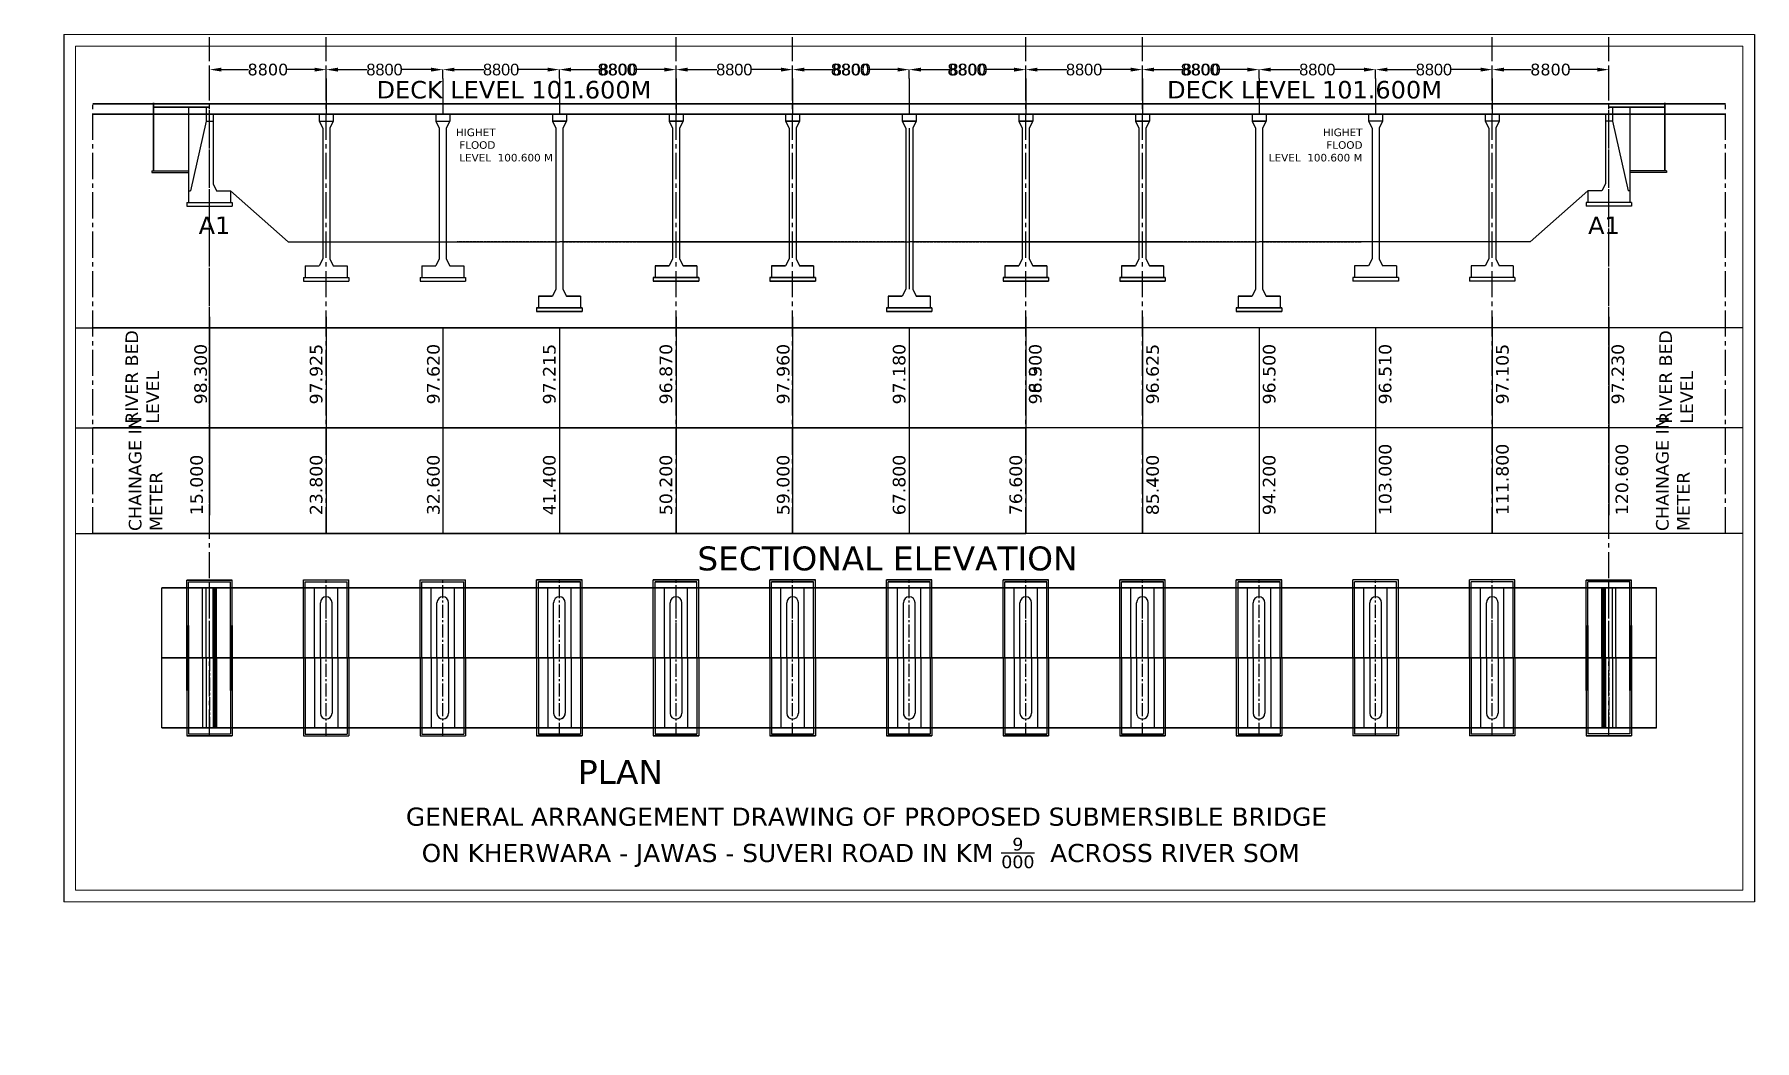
# Model space of a CAD drawing. Header units: metres. Extents: x 3053 to 150577, y 1019 to 87287.
import ezdxf

# ---------------------------------------------------------------- set-up
doc = ezdxf.new("R2010")
doc.units = ezdxf.units.M
doc.header["$MEASUREMENT"] = 0
doc.header["$PDMODE"] = 34
doc.linetypes.add('ACAD_ISO02W100', pattern=[15, 12, -3])
doc.linetypes.add('CENTER2', pattern=[1.125, 0.75, -0.125, 0.125, -0.125])
for name, color, linetype in [('centreline', 6, 'CENTER2'), ('PILLER', 10, 'Continuous'), ('PLAN', 10, 'Continuous')]:
    doc.layers.add(name, color=color, linetype=linetype)
for name, color, linetype, lineweight in [('EXISTING B WALL', 5, 'Continuous', 30), ('S PROJ', 172, 'Continuous', 0), ('S TEXT', 7, 'Continuous', 20)]:
    doc.layers.add(name, color=color, linetype=linetype, lineweight=lineweight)
doc.styles.add('arial', font='arial.ttf')
doc.styles.get("Standard").update_dxf_attribs({"font": 'verdana.ttf'})
doc.dimstyles.new('ISO-25', dxfattribs={"dimtxt": 1000, "dimasz": 1000, "dimexe": 1.25, "dimexo": 0.625, "dimtad": 0, "dimtxsty": 'Standard', "dimcen": 75, "dimadec": 0, "dimazin": 0, "dimtfac": 1, "dimtmove": 0, "dimatfit": 2, "dimfxl": 0, "dimarcsym": 0})

msp = doc.modelspace()

# ---------------------------------------------------------------- texts
at = {"color": 7}
for s, p in [('98.300', (17846.609, 55567.077)), ('97.925', (27750.095, 55567.077)), ('97.620', (37804.531, 55567.077)), ('97.215', (47750.095, 55567.077)), ('96.870', (57750.095, 55567.077)), ('97.960', (67804.531, 55567.077)), ('97.180', (77750.095, 55567.077)), ('98.300', (89428.897, 55567.077)), ('96.900', (89428.897, 55567.077)), ('96.625', (99483.334, 55567.077)), ('96.500', (109483.334, 55567.077)), ('96.510', (119428.897, 55567.077)), ('97.105', (129483.334, 55567.077)), ('97.230', (139386.82, 55567.077)), ('103.000', (119428.897, 46067.077)), ('111.800', (129483.334, 46067.077)), ('120.600', (139733.561, 46067.077)), ('15.000', (17499.867, 46067.077)), ('23.800', (27750.095, 46067.077)), ('32.600', (37804.531, 46067.077)), ('41.400', (47750.095, 46067.077)), ('50.200', (57749.369, 46067.077)), ('59.000', (67804.531, 46067.077)), ('67.800', (77750.095, 46067.077)), ('76.600', (87750.095, 46067.077)), ('85.400', (99483.334, 46067.077)), ('94.200', (109482.608, 46067.077))]:
    msp.add_text(s, height=1080, rotation=90, dxfattribs=at).set_placement(p)
for s, insert, char_height, width, attachment_point in [('A1', (17137.771, 71673.481), 1500, 1743.2511, 1), ('A1', (139015.658, 71673.481), 1500, 1743.2511, 3), ('\\A1;                                                              {\\H1.24x;GENERAL ARRANGEMENT DRAWING OF PROPOSED SUBMERSIBLE BRIDGE\\P                                                    ON KHERWARA - JAWAS - SUVERI ROAD IN KM \\H0.7x;\\S9/000;\\H1.429x;  ACROSS RIVER SOM}', (1092.163, 20993.808), 1251, 14566778, 1)]:
    msp.add_mtext(s, dxfattribs=dict(at, insert=insert, char_height=char_height, width=width, attachment_point=attachment_point))
at = {"color": 7, "char_height": 1080, "rotation": 90}
for s, insert, width, attachment_point in [('RIVER BED LEVEL', (10864.763, 53911.493), 9000, 1), ('RIVER BED LEVEL', (145288.666, 53911.493), 9000, 7), ('CHAINAGE IN METER', (11149.252, 44709.945), 10000, 1), ('CHAINAGE IN METER', (145004.176, 44709.945), 10000, 7)]:
    msp.add_mtext(s, dxfattribs=dict(at, insert=insert, width=width, attachment_point=attachment_point))
at = {"layer": 'S PROJ', "char_height": 0.35, "style": 'arial'}
for insert, attachment_point in [((3053.748, 1023.653), 9), ((3088.526, 1023.179), 9), ((3094.655, 1021.925), 1)]:
    msp.add_mtext('\\A1;', dxfattribs=dict(at, insert=insert, attachment_point=attachment_point))
at = {"layer": 'S TEXT', "color": 7, "width": 761350.22043}
for s, insert, char_height, attachment_point in [('DECK LEVEL 101.600M', (32394.678, 83294.754), 1500, 1), ('DECK LEVEL 101.600M', (123758.751, 83294.754), 1500, 3), ('HIGHET\\P FLOOD\\P LEVEL  100.600 M', (39203.195, 79212.984), 650, 1), ('HIGHET\\P FLOOD\\P LEVEL  100.600 M', (116950.234, 79212.984), 650, 3), ('SECTIONAL ELEVATION', (59904.252, 43384.12), 2050.3125, 1), ('PLAN', (49665.843, 25079.583), 2050.3125, 1)]:
    msp.add_mtext(s, dxfattribs=dict(at, insert=insert, char_height=char_height, attachment_point=attachment_point))
at = {"layer": 'S TEXT', "char_height": 0.35, "style": 'arial'}
for insert, attachment_point in [((3052.963, 1024.581), 9), ((3074.454, 1019.345), 1)]:
    msp.add_mtext('\\A1;', dxfattribs=dict(at, insert=insert, attachment_point=attachment_point))
at = {"layer": 'S TEXT', "char_height": 0.2, "style": 'arial'}
for insert, width, attachment_point in [((3132.339, 1284.715), 0.03303, 9), ((3132.352, 1283.642), 0.03303, 9), ((3132.364, 1282.607), 0.03303, 9), ((3132.394, 1279.577), 0.03303, 9), ((3132.399, 1279.11), 0.03303, 9), ((3132.45, 1281.424), 0.03303, 9), ((3143.756, 1286.532), 0.03303, 1), ((3149.338, 1286.588), 4.01712, 1)]:
    msp.add_mtext('\\A1;', dxfattribs=dict(at, insert=insert, width=width, attachment_point=attachment_point))

# ---------------------------------------------------------------- blocks, each defined once
blk = doc.blocks.new('*D9')
at = {"color": 0, "lineweight": -2}
for p, q in [((38077, 83494), (38077, 84270)), ((39077, 84268), (41584, 84268)), ((47077, 84268), (44569, 84268)), ((48077, 83494), (48077, 84270))]:
    blk.add_line(p, q, dxfattribs=at)
at = {"color": 0}
for points in [[(39077, 84435), (39077, 84102), (38077, 84268)], [(47077, 84435), (47077, 84102), (48077, 84268)]]:
    blk.add_solid(points, dxfattribs=at)
at = {"layer": 'Defpoints', "color": 0}
for p in [(48077, 84268), (38077, 83493), (48077, 83493)]:
    blk.add_point(p, dxfattribs=at)
at = {"color": 0, "insert": (43077, 84268), "char_height": 1000, "attachment_point": 5}
blk.add_mtext('{\\fArial|b0|i0|c0|p34;8800}', dxfattribs=at)
blk = doc.blocks.new('*D10')
at = {"color": 0, "lineweight": -2}
for p, q in [((28077, 83494), (28077, 84270)), ((29077, 84268), (31584, 84268)), ((37077, 84268), (34569, 84268)), ((38077, 83494), (38077, 84270))]:
    blk.add_line(p, q, dxfattribs=at)
at = {"color": 0}
for points in [[(29077, 84435), (29077, 84102), (28077, 84268)], [(37077, 84435), (37077, 84102), (38077, 84268)]]:
    blk.add_solid(points, dxfattribs=at)
at = {"layer": 'Defpoints', "color": 0}
for p in [(38077, 84268), (28077, 83493), (38077, 83493)]:
    blk.add_point(p, dxfattribs=at)
at = {"color": 0, "insert": (33077, 84268), "char_height": 1000, "attachment_point": 5}
blk.add_mtext('{\\fArial|b0|i0|c0|p34;8800}', dxfattribs=at)
blk = doc.blocks.new('*D11')
at = {"color": 0, "lineweight": -2}
for p, q in [((18077, 83494), (18077, 84270)), ((19077, 84268), (21414, 84268)), ((27077, 84268), (24740, 84268)), ((28077, 83494), (28077, 84270))]:
    blk.add_line(p, q, dxfattribs=at)
at = {"color": 0}
for points in [[(19077, 84435), (19077, 84102), (18077, 84268)], [(27077, 84435), (27077, 84102), (28077, 84268)]]:
    blk.add_solid(points, dxfattribs=at)
at = {"layer": 'Defpoints', "color": 0}
for p in [(28077, 84268), (18077, 83493), (28077, 83493)]:
    blk.add_point(p, dxfattribs=at)
at = {"color": 0, "insert": (23077, 84268), "char_height": 1000, "attachment_point": 5}
blk.add_mtext('8800', dxfattribs=at)
blk = doc.blocks.new('*D12')
at = {"color": 0, "lineweight": -2}
for p, q in [((48077, 83494), (48077, 84270)), ((49077, 84268), (51584, 84268)), ((57077, 84268), (54569, 84268)), ((58077, 83494), (58077, 84270))]:
    blk.add_line(p, q, dxfattribs=at)
at = {"color": 0}
for points in [[(49077, 84435), (49077, 84102), (48077, 84268)], [(57077, 84435), (57077, 84102), (58077, 84268)]]:
    blk.add_solid(points, dxfattribs=at)
at = {"layer": 'Defpoints', "color": 0}
for p in [(48077, 84268), (48077, 83493), (58077, 83493)]:
    blk.add_point(p, dxfattribs=at)
at = {"color": 0, "insert": (53077, 84268), "char_height": 1000, "attachment_point": 5}
blk.add_mtext('{\\fArial|b0|i0|c0|p34;8800}', dxfattribs=at)
blk = doc.blocks.new('*D13')
at = {"color": 0, "lineweight": -2}
for p, q in [((58077, 83494), (58077, 84270)), ((59077, 84268), (61584, 84268)), ((67077, 84268), (64569, 84268)), ((68077, 83494), (68077, 84270))]:
    blk.add_line(p, q, dxfattribs=at)
at = {"color": 0}
for points in [[(59077, 84435), (59077, 84102), (58077, 84268)], [(67077, 84435), (67077, 84102), (68077, 84268)]]:
    blk.add_solid(points, dxfattribs=at)
at = {"layer": 'Defpoints', "color": 0}
for p in [(58077, 84268), (58077, 83493), (68077, 83493)]:
    blk.add_point(p, dxfattribs=at)
at = {"color": 0, "insert": (63077, 84268), "char_height": 1000, "attachment_point": 5}
blk.add_mtext('{\\fArial|b0|i0|c0|p34;8800}', dxfattribs=at)
blk = doc.blocks.new('*D14')
at = {"color": 0, "lineweight": -2}
for p, q in [((68077, 83494), (68077, 84270)), ((69077, 84268), (71414, 84268)), ((77077, 84268), (74740, 84268)), ((78077, 83494), (78077, 84270))]:
    blk.add_line(p, q, dxfattribs=at)
at = {"color": 0}
for points in [[(69077, 84435), (69077, 84102), (68077, 84268)], [(77077, 84435), (77077, 84102), (78077, 84268)]]:
    blk.add_solid(points, dxfattribs=at)
at = {"layer": 'Defpoints', "color": 0}
for p in [(68077, 84268), (68077, 83493), (78077, 83493)]:
    blk.add_point(p, dxfattribs=at)
at = {"color": 0, "insert": (73077, 84268), "char_height": 1000, "attachment_point": 5}
blk.add_mtext('8800', dxfattribs=at)
blk = doc.blocks.new('*D15')
at = {"color": 0, "lineweight": -2}
for p, q in [((78077, 83494), (78077, 84270)), ((79077, 84268), (81584, 84268)), ((87077, 84268), (84569, 84268)), ((88077, 83494), (88077, 84270))]:
    blk.add_line(p, q, dxfattribs=at)
at = {"color": 0}
for points in [[(79077, 84435), (79077, 84102), (78077, 84268)], [(87077, 84435), (87077, 84102), (88077, 84268)]]:
    blk.add_solid(points, dxfattribs=at)
at = {"layer": 'Defpoints', "color": 0}
for p in [(78077, 84268), (78077, 83493), (88077, 83493)]:
    blk.add_point(p, dxfattribs=at)
at = {"color": 0, "insert": (83077, 84268), "char_height": 1000, "attachment_point": 5}
blk.add_mtext('{\\fArial|b0|i0|c0|p34;8800}', dxfattribs=at)
blk = doc.blocks.new('*D16')
at = {"color": 0, "lineweight": -2}
for p, q in [((68077, 83494), (68077, 84270)), ((69077, 84268), (71584, 84268)), ((77077, 84268), (74569, 84268)), ((78077, 83494), (78077, 84270))]:
    blk.add_line(p, q, dxfattribs=at)
at = {"color": 0}
for points in [[(69077, 84435), (69077, 84102), (68077, 84268)], [(77077, 84435), (77077, 84102), (78077, 84268)]]:
    blk.add_solid(points, dxfattribs=at)
at = {"layer": 'Defpoints', "color": 0}
for p in [(78077, 84268), (68077, 83493), (78077, 83493)]:
    blk.add_point(p, dxfattribs=at)
at = {"color": 0, "insert": (73077, 84268), "char_height": 1000, "attachment_point": 5}
blk.add_mtext('{\\fArial|b0|i0|c0|p34;8800}', dxfattribs=at)
blk = doc.blocks.new('*D17')
at = {"color": 0, "lineweight": -2}
for p, q in [((58077, 83494), (58077, 84270)), ((59077, 84268), (61584, 84268)), ((67077, 84268), (64569, 84268)), ((68077, 83494), (68077, 84270))]:
    blk.add_line(p, q, dxfattribs=at)
at = {"color": 0}
for points in [[(59077, 84435), (59077, 84102), (58077, 84268)], [(67077, 84435), (67077, 84102), (68077, 84268)]]:
    blk.add_solid(points, dxfattribs=at)
at = {"layer": 'Defpoints', "color": 0}
for p in [(68077, 84268), (58077, 83493), (68077, 83493)]:
    blk.add_point(p, dxfattribs=at)
at = {"color": 0, "insert": (63077, 84268), "char_height": 1000, "attachment_point": 5}
blk.add_mtext('{\\fArial|b0|i0|c0|p34;8800}', dxfattribs=at)
blk = doc.blocks.new('*D18')
at = {"color": 0, "lineweight": -2}
for p, q in [((48077, 83494), (48077, 84270)), ((49077, 84268), (51414, 84268)), ((57077, 84268), (54740, 84268)), ((58077, 83494), (58077, 84270))]:
    blk.add_line(p, q, dxfattribs=at)
at = {"color": 0}
for points in [[(49077, 84435), (49077, 84102), (48077, 84268)], [(57077, 84435), (57077, 84102), (58077, 84268)]]:
    blk.add_solid(points, dxfattribs=at)
at = {"layer": 'Defpoints', "color": 0}
for p in [(58077, 84268), (48077, 83493), (58077, 83493)]:
    blk.add_point(p, dxfattribs=at)
at = {"color": 0, "insert": (53077, 84268), "char_height": 1000, "attachment_point": 5}
blk.add_mtext('8800', dxfattribs=at)
blk = doc.blocks.new('*D19')
at = {"color": 0, "lineweight": -2}
for p, q in [((108077, 83494), (108077, 84270)), ((109077, 84268), (111584, 84268)), ((117077, 84268), (114569, 84268)), ((118077, 83494), (118077, 84270))]:
    blk.add_line(p, q, dxfattribs=at)
at = {"color": 0}
for points in [[(109077, 84435), (109077, 84102), (108077, 84268)], [(117077, 84435), (117077, 84102), (118077, 84268)]]:
    blk.add_solid(points, dxfattribs=at)
at = {"layer": 'Defpoints', "color": 0}
for p in [(108077, 84268), (108077, 83493), (118077, 83493)]:
    blk.add_point(p, dxfattribs=at)
at = {"color": 0, "insert": (113077, 84268), "char_height": 1000, "attachment_point": 5}
blk.add_mtext('{\\fArial|b0|i0|c0|p34;8800}', dxfattribs=at)
blk = doc.blocks.new('*D20')
at = {"color": 0, "lineweight": -2}
for p, q in [((118077, 83494), (118077, 84270)), ((119077, 84268), (121584, 84268)), ((127077, 84268), (124569, 84268)), ((128077, 83494), (128077, 84270))]:
    blk.add_line(p, q, dxfattribs=at)
at = {"color": 0}
for points in [[(119077, 84435), (119077, 84102), (118077, 84268)], [(127077, 84435), (127077, 84102), (128077, 84268)]]:
    blk.add_solid(points, dxfattribs=at)
at = {"layer": 'Defpoints', "color": 0}
for p in [(118077, 84268), (118077, 83493), (128077, 83493)]:
    blk.add_point(p, dxfattribs=at)
at = {"color": 0, "insert": (123077, 84268), "char_height": 1000, "attachment_point": 5}
blk.add_mtext('{\\fArial|b0|i0|c0|p34;8800}', dxfattribs=at)
blk = doc.blocks.new('*D21')
at = {"color": 0, "lineweight": -2}
for p, q in [((128077, 83494), (128077, 84270)), ((129077, 84268), (131414, 84268)), ((137077, 84268), (134740, 84268)), ((138077, 83494), (138077, 84270))]:
    blk.add_line(p, q, dxfattribs=at)
at = {"color": 0}
for points in [[(129077, 84435), (129077, 84102), (128077, 84268)], [(137077, 84435), (137077, 84102), (138077, 84268)]]:
    blk.add_solid(points, dxfattribs=at)
at = {"layer": 'Defpoints', "color": 0}
for p in [(128077, 84268), (128077, 83493), (138077, 83493)]:
    blk.add_point(p, dxfattribs=at)
at = {"color": 0, "insert": (133077, 84268), "char_height": 1000, "attachment_point": 5}
blk.add_mtext('8800', dxfattribs=at)
blk = doc.blocks.new('*D22')
at = {"color": 0, "lineweight": -2}
for p, q in [((98077, 83494), (98077, 84270)), ((99077, 84268), (101584, 84268)), ((107077, 84268), (104569, 84268)), ((108077, 83494), (108077, 84270))]:
    blk.add_line(p, q, dxfattribs=at)
at = {"color": 0}
for points in [[(99077, 84435), (99077, 84102), (98077, 84268)], [(107077, 84435), (107077, 84102), (108077, 84268)]]:
    blk.add_solid(points, dxfattribs=at)
at = {"layer": 'Defpoints', "color": 0}
for p in [(108077, 84268), (98077, 83493), (108077, 83493)]:
    blk.add_point(p, dxfattribs=at)
at = {"color": 0, "insert": (103077, 84268), "char_height": 1000, "attachment_point": 5}
blk.add_mtext('{\\fArial|b0|i0|c0|p34;8800}', dxfattribs=at)
blk = doc.blocks.new('*D23')
at = {"color": 0, "lineweight": -2}
for p, q in [((88077, 83494), (88077, 84270)), ((89077, 84268), (91584, 84268)), ((97077, 84268), (94569, 84268)), ((98077, 83494), (98077, 84270))]:
    blk.add_line(p, q, dxfattribs=at)
at = {"color": 0}
for points in [[(89077, 84435), (89077, 84102), (88077, 84268)], [(97077, 84435), (97077, 84102), (98077, 84268)]]:
    blk.add_solid(points, dxfattribs=at)
at = {"layer": 'Defpoints', "color": 0}
for p in [(98077, 84268), (88077, 83493), (98077, 83493)]:
    blk.add_point(p, dxfattribs=at)
at = {"color": 0, "insert": (93077, 84268), "char_height": 1000, "attachment_point": 5}
blk.add_mtext('{\\fArial|b0|i0|c0|p34;8800}', dxfattribs=at)
blk = doc.blocks.new('*D24')
at = {"color": 0, "lineweight": -2}
for p, q in [((78077, 83494), (78077, 84270)), ((79077, 84268), (81414, 84268)), ((87077, 84268), (84740, 84268)), ((88077, 83494), (88077, 84270))]:
    blk.add_line(p, q, dxfattribs=at)
at = {"color": 0}
for points in [[(79077, 84435), (79077, 84102), (78077, 84268)], [(87077, 84435), (87077, 84102), (88077, 84268)]]:
    blk.add_solid(points, dxfattribs=at)
at = {"layer": 'Defpoints', "color": 0}
for p in [(88077, 84268), (78077, 83493), (88077, 83493)]:
    blk.add_point(p, dxfattribs=at)
at = {"color": 0, "insert": (83077, 84268), "char_height": 1000, "attachment_point": 5}
blk.add_mtext('8800', dxfattribs=at)
blk = doc.blocks.new('*D25')
at = {"color": 0, "lineweight": -2}
for p, q in [((78077, 83494), (78077, 84270)), ((79077, 84268), (81584, 84268)), ((87077, 84268), (84569, 84268)), ((88077, 83494), (88077, 84270))]:
    blk.add_line(p, q, dxfattribs=at)
at = {"color": 0}
for points in [[(79077, 84435), (79077, 84102), (78077, 84268)], [(87077, 84435), (87077, 84102), (88077, 84268)]]:
    blk.add_solid(points, dxfattribs=at)
at = {"layer": 'Defpoints', "color": 0}
for p in [(78077, 84268), (78077, 83493), (88077, 83493)]:
    blk.add_point(p, dxfattribs=at)
at = {"color": 0, "insert": (83077, 84268), "char_height": 1000, "attachment_point": 5}
blk.add_mtext('{\\fArial|b0|i0|c0|p34;8800}', dxfattribs=at)
blk = doc.blocks.new('*D26')
at = {"color": 0, "lineweight": -2}
for p, q in [((88077, 83494), (88077, 84270)), ((89077, 84268), (91584, 84268)), ((97077, 84268), (94569, 84268)), ((98077, 83494), (98077, 84270))]:
    blk.add_line(p, q, dxfattribs=at)
at = {"color": 0}
for points in [[(89077, 84435), (89077, 84102), (88077, 84268)], [(97077, 84435), (97077, 84102), (98077, 84268)]]:
    blk.add_solid(points, dxfattribs=at)
at = {"layer": 'Defpoints', "color": 0}
for p in [(88077, 84268), (88077, 83493), (98077, 83493)]:
    blk.add_point(p, dxfattribs=at)
at = {"color": 0, "insert": (93077, 84268), "char_height": 1000, "attachment_point": 5}
blk.add_mtext('{\\fArial|b0|i0|c0|p34;8800}', dxfattribs=at)
blk = doc.blocks.new('*D27')
at = {"color": 0, "lineweight": -2}
for p, q in [((98077, 83494), (98077, 84270)), ((99077, 84268), (101414, 84268)), ((107077, 84268), (104740, 84268)), ((108077, 83494), (108077, 84270))]:
    blk.add_line(p, q, dxfattribs=at)
at = {"color": 0}
for points in [[(99077, 84435), (99077, 84102), (98077, 84268)], [(107077, 84435), (107077, 84102), (108077, 84268)]]:
    blk.add_solid(points, dxfattribs=at)
at = {"layer": 'Defpoints', "color": 0}
for p in [(98077, 84268), (98077, 83493), (108077, 83493)]:
    blk.add_point(p, dxfattribs=at)
at = {"color": 0, "insert": (103077, 84268), "char_height": 1000, "attachment_point": 5}
blk.add_mtext('8800', dxfattribs=at)

# ---------------------------------------------------------------- dimensions: what is measured, and where the dimension line sits
at = {"color": 7}
for base, p1, p2, text, picture, middle in [((28076.714, 84268.47), (18076.714, 83493.303), (28076.714, 83493.303), '8800', '*D11', (23076.714, 84268.47)), ((38076.714, 84268.47), (28076.714, 83493.303), (38076.714, 83493.303), '{\\fArial|b0|i0|c0|p34;8800}', '*D10', (33076.714, 84268.47)), ((48076.714, 84268.47), (38076.714, 83493.303), (48076.714, 83493.303), '{\\fArial|b0|i0|c0|p34;8800}', '*D9', (43076.714, 84268.47))]:
    dim = msp.add_linear_dim(base=base, p1=p1, p2=p2, text=text, dimstyle='ISO-25', dxfattribs=at)
    dim.commit()
    dim.dimension.update_dxf_attribs({"geometry": picture, "text_midpoint": middle})
for base, p1, p2, angle, text, picture, middle in [((48076.714, 84268.47), (58076.714, 83493.303), (48076.714, 83493.303), 180, '{\\fArial|b0|i0|c0|p34;8800}', '*D12', (53076.714, 84268.47)), ((58076.714, 84268.47), (48076.714, 83493.303), (58076.714, 83493.303), 0, '8800', '*D18', (53076.714, 84268.47)), ((58076.714, 84268.47), (68076.714, 83493.303), (58076.714, 83493.303), 180, '{\\fArial|b0|i0|c0|p34;8800}', '*D13', (63076.714, 84268.47)), ((68076.714, 84268.47), (58076.714, 83493.303), (68076.714, 83493.303), 0, '{\\fArial|b0|i0|c0|p34;8800}', '*D17', (63076.714, 84268.47)), ((68076.714, 84268.47), (78076.714, 83493.303), (68076.714, 83493.303), 180, '8800', '*D14', (73076.714, 84268.47)), ((78076.714, 84268.47), (68076.714, 83493.303), (78076.714, 83493.303), 0, '{\\fArial|b0|i0|c0|p34;8800}', '*D16', (73076.714, 84268.47)), ((78076.714, 84268.47), (88076.714, 83493.303), (78076.714, 83493.303), 180, '{\\fArial|b0|i0|c0|p34;8800}', '*D15', (83076.714, 84268.47)), ((88076.714, 84268.47), (78076.714, 83493.303), (88076.714, 83493.303), 0, '8800', '*D24', (83076.714, 84268.47)), ((78076.714, 84268.47), (88076.714, 83493.303), (78076.714, 83493.303), 180, '{\\fArial|b0|i0|c0|p34;8800}', '*D25', (83076.714, 84268.47)), ((98076.714, 84268.47), (88076.714, 83493.303), (98076.714, 83493.303), 0, '{\\fArial|b0|i0|c0|p34;8800}', '*D23', (93076.714, 84268.47)), ((88076.714, 84268.47), (98076.714, 83493.303), (88076.714, 83493.303), 180, '{\\fArial|b0|i0|c0|p34;8800}', '*D26', (93076.714, 84268.47)), ((108076.714, 84268.47), (98076.714, 83493.303), (108076.714, 83493.303), 0, '{\\fArial|b0|i0|c0|p34;8800}', '*D22', (103076.714, 84268.47)), ((98076.714, 84268.47), (108076.714, 83493.303), (98076.714, 83493.303), 180, '8800', '*D27', (103076.714, 84268.47)), ((108076.714, 84268.47), (118076.714, 83493.303), (108076.714, 83493.303), 180, '{\\fArial|b0|i0|c0|p34;8800}', '*D19', (113076.714, 84268.47)), ((118076.714, 84268.47), (128076.714, 83493.303), (118076.714, 83493.303), 180, '{\\fArial|b0|i0|c0|p34;8800}', '*D20', (123076.714, 84268.47)), ((128076.714, 84268.47), (138076.714, 83493.303), (128076.714, 83493.303), 180, '8800', '*D21', (133076.714, 84268.47))]:
    dim = msp.add_linear_dim(base=base, p1=p1, p2=p2, angle=angle, text=text, dimstyle='ISO-25', dxfattribs=at)
    dim.commit()
    dim.dimension.update_dxf_attribs({"geometry": picture, "text_midpoint": middle})

# ---------------------------------------------------------------- linework, layer by layer
at = {"color": 7}
for p, q in [((5576.714, 87286.922), (5576.714, 12902.998)), ((150576.714, 87286.922), (150576.714, 12902.998)), ((28076.714, 83493.303), (28076.714, 80443.303)), ((38076.714, 83493.303), (38076.714, 80443.303)), ((48076.714, 83493.303), (48076.714, 80443.303)), ((48076.714, 83493.303), (48076.714, 80443.303)), ((48076.714, 83493.303), (48076.714, 80443.303)), ((48076.714, 83493.303), (48076.714, 80443.303)), ((58076.714, 83493.303), (58076.714, 80443.303)), ((58076.714, 83493.303), (58076.714, 80443.303)), ((68076.714, 83493.303), (68076.714, 80443.303)), ((68076.714, 83493.303), (68076.714, 80443.303)), ((78076.714, 83493.303), (78076.714, 80443.303)), ((78076.714, 83493.303), (78076.714, 80443.303)), ((78076.714, 83493.303), (78076.714, 80443.303)), ((78076.714, 83493.303), (78076.714, 80443.303)), ((78076.714, 83493.303), (78076.714, 80443.303)), ((78076.714, 83493.303), (78076.714, 80443.303)), ((78076.714, 83493.303), (78076.714, 80443.303)), ((78076.714, 83493.303), (78076.714, 80443.303)), ((88076.714, 83493.303), (88076.714, 80443.303)), ((88076.714, 83493.303), (88076.714, 80443.303)), ((88076.714, 83493.303), (88076.714, 80443.303)), ((98076.714, 83493.303), (98076.714, 80443.303)), ((98076.714, 83493.303), (98076.714, 80443.303)), ((108076.714, 83493.303), (108076.714, 80443.303)), ((108076.714, 83493.303), (108076.714, 80443.303)), ((108076.714, 83493.303), (108076.714, 80443.303)), ((108076.714, 83493.303), (108076.714, 80443.303)), ((118076.714, 83493.303), (118076.714, 80443.303)), ((128076.714, 83493.303), (128076.714, 80443.303)), ((16276.714, 81043.303), (16276.714, 72871.625)), ((139876.714, 81043.303), (139876.714, 72871.625)), ((13126.714, 75593.303), (13126.714, 75443.303)), ((13126.714, 75593.303), (16276.714, 75593.303)), ((13126.714, 75443.303), (16276.714, 75443.303)), ((143026.714, 75593.303), (139876.714, 75593.303)), ((143026.714, 75443.303), (139876.714, 75443.303)), ((143026.714, 75593.303), (143026.714, 75443.303)), ((16276.714, 73871.625), (16426.714, 73871.625)), ((139876.714, 73871.625), (139726.714, 73871.625)), ((16126.714, 72871.625), (16126.714, 72571.625)), ((16126.714, 72871.625), (20026.714, 72871.625)), ((16126.714, 72571.625), (20026.714, 72571.625)), ((20026.714, 72871.625), (20026.714, 72571.625)), ((136126.714, 72871.625), (136126.714, 72571.625)), ((140026.714, 72871.625), (136126.714, 72871.625)), ((140026.714, 72571.625), (136126.714, 72571.625)), ((140026.714, 72871.625), (140026.714, 72571.625)), ((24827.222, 69493.303), (38076.714, 69493.303)), ((34827.222, 69493.303), (48076.714, 69493.303)), ((34827.222, 69493.303), (48076.714, 69493.303)), ((34827.222, 69493.303), (48076.714, 69493.303)), ((34827.222, 69493.303), (48076.714, 69493.303)), ((61326.206, 69493.303), (48076.714, 69493.303)), ((61326.206, 69493.303), (48076.714, 69493.303)), ((61326.206, 69493.303), (48076.714, 69493.303)), ((61326.206, 69493.303), (48076.714, 69493.303)), ((54827.222, 69493.303), (68076.714, 69493.303)), ((71326.206, 69493.303), (58076.714, 69493.303)), ((64827.222, 69493.303), (78076.714, 69493.303)), ((64827.222, 69493.303), (78076.714, 69493.303)), ((64827.222, 69493.303), (78076.714, 69493.303)), ((64827.222, 69493.303), (78076.714, 69493.303)), ((91326.206, 69493.303), (78076.714, 69493.303)), ((91326.206, 69493.303), (78076.714, 69493.303)), ((91326.206, 69493.303), (78076.714, 69493.303)), ((91326.206, 69493.303), (78076.714, 69493.303)), ((91326.206, 69493.303), (78076.714, 69493.303)), ((91326.206, 69493.303), (78076.714, 69493.303)), ((91326.206, 69493.303), (78076.714, 69493.303)), ((91326.206, 69493.303), (78076.714, 69493.303)), ((84827.222, 69493.303), (98076.714, 69493.303)), ((101326.206, 69493.303), (88076.714, 69493.303)), ((94827.222, 69493.303), (108076.714, 69493.303)), ((94827.222, 69493.303), (108076.714, 69493.303)), ((94827.222, 69493.303), (108076.714, 69493.303)), ((94827.222, 69493.303), (108076.714, 69493.303)), ((121326.206, 69493.303), (108076.714, 69493.303)), ((121326.206, 69493.303), (108076.714, 69493.303)), ((121326.206, 69493.303), (108076.714, 69493.303)), ((121326.206, 69493.303), (108076.714, 69493.303)), ((131326.206, 69493.303), (118076.714, 69493.303)), ((26126.714, 66433.303), (30026.714, 66433.303)), ((26126.714, 66433.303), (26126.714, 66133.303)), ((30026.714, 66433.303), (30026.714, 66133.303)), ((36126.714, 66433.303), (36126.714, 66133.303)), ((36126.714, 66433.303), (40026.714, 66433.303)), ((40026.714, 66433.303), (40026.714, 66133.303)), ((56126.714, 66433.303), (56126.714, 66133.303)), ((60026.714, 66433.303), (56126.714, 66433.303)), ((56126.714, 66433.303), (60026.714, 66433.303)), ((56126.714, 66433.303), (56126.714, 66133.303)), ((60026.714, 66433.303), (60026.714, 66133.303)), ((60026.714, 66433.303), (60026.714, 66133.303)), ((70026.714, 66433.303), (66126.714, 66433.303)), ((66126.714, 66433.303), (66126.714, 66133.303)), ((66126.714, 66433.303), (66126.714, 66133.303)), ((66126.714, 66433.303), (70026.714, 66433.303)), ((70026.714, 66433.303), (70026.714, 66133.303)), ((70026.714, 66433.303), (70026.714, 66133.303)), ((86126.714, 66433.303), (86126.714, 66133.303)), ((90026.714, 66433.303), (86126.714, 66433.303)), ((86126.714, 66433.303), (90026.714, 66433.303)), ((86126.714, 66433.303), (86126.714, 66133.303)), ((86126.714, 66433.303), (86126.714, 66133.303)), ((90026.714, 66433.303), (86126.714, 66433.303)), ((90026.714, 66433.303), (90026.714, 66133.303)), ((90026.714, 66433.303), (90026.714, 66133.303)), ((90026.714, 66433.303), (90026.714, 66133.303)), ((96126.714, 66433.303), (96126.714, 66133.303)), ((96126.714, 66433.303), (100026.714, 66433.303)), ((100026.714, 66433.303), (96126.714, 66433.303)), ((96126.714, 66433.303), (96126.714, 66133.303)), ((100026.714, 66433.303), (100026.714, 66133.303)), ((100026.714, 66433.303), (100026.714, 66133.303)), ((116126.714, 66433.303), (116126.714, 66133.303)), ((120026.714, 66433.303), (116126.714, 66433.303)), ((120026.714, 66433.303), (120026.714, 66133.303)), ((130026.714, 66433.303), (126126.714, 66433.303)), ((126126.714, 66433.303), (126126.714, 66133.303)), ((130026.714, 66433.303), (130026.714, 66133.303)), ((26126.714, 66133.303), (30026.714, 66133.303)), ((36126.714, 66133.303), (40026.714, 66133.303)), ((60026.714, 66133.303), (56126.714, 66133.303)), ((56126.714, 66133.303), (60026.714, 66133.303)), ((70026.714, 66133.303), (66126.714, 66133.303)), ((66126.714, 66133.303), (70026.714, 66133.303)), ((90026.714, 66133.303), (86126.714, 66133.303)), ((86126.714, 66133.303), (90026.714, 66133.303)), ((90026.714, 66133.303), (86126.714, 66133.303)), ((96126.714, 66133.303), (100026.714, 66133.303)), ((100026.714, 66133.303), (96126.714, 66133.303)), ((120026.714, 66133.303), (116126.714, 66133.303)), ((130026.714, 66133.303), (126126.714, 66133.303)), ((46126.714, 63833.303), (46126.714, 63533.303)), ((50026.714, 63833.303), (46126.714, 63833.303)), ((46126.714, 63833.303), (50026.714, 63833.303)), ((46126.714, 63833.303), (46126.714, 63533.303)), ((46126.714, 63833.303), (46126.714, 63533.303)), ((46126.714, 63833.303), (50026.714, 63833.303)), ((50026.714, 63833.303), (46126.714, 63833.303)), ((46126.714, 63833.303), (46126.714, 63533.303)), ((50026.714, 63533.303), (46126.714, 63533.303)), ((46126.714, 63533.303), (50026.714, 63533.303)), ((46126.714, 63533.303), (50026.714, 63533.303)), ((50026.714, 63533.303), (46126.714, 63533.303)), ((50026.714, 63833.303), (50026.714, 63533.303)), ((50026.714, 63833.303), (50026.714, 63533.303)), ((50026.714, 63833.303), (50026.714, 63533.303)), ((50026.714, 63833.303), (50026.714, 63533.303)), ((76126.714, 63833.303), (76126.714, 63533.303)), ((76126.714, 63833.303), (80026.714, 63833.303)), ((80026.714, 63833.303), (76126.714, 63833.303)), ((76126.714, 63833.303), (76126.714, 63533.303)), ((76126.714, 63833.303), (76126.714, 63533.303)), ((80026.714, 63833.303), (76126.714, 63833.303)), ((76126.714, 63833.303), (80026.714, 63833.303)), ((76126.714, 63833.303), (76126.714, 63533.303)), ((76126.714, 63833.303), (76126.714, 63533.303)), ((80026.714, 63833.303), (76126.714, 63833.303)), ((76126.714, 63833.303), (80026.714, 63833.303)), ((76126.714, 63833.303), (76126.714, 63533.303)), ((76126.714, 63833.303), (76126.714, 63533.303)), ((76126.714, 63833.303), (80026.714, 63833.303)), ((80026.714, 63833.303), (76126.714, 63833.303)), ((76126.714, 63833.303), (76126.714, 63533.303)), ((76126.714, 63533.303), (80026.714, 63533.303)), ((80026.714, 63533.303), (76126.714, 63533.303)), ((80026.714, 63533.303), (76126.714, 63533.303)), ((76126.714, 63533.303), (80026.714, 63533.303)), ((80026.714, 63533.303), (76126.714, 63533.303)), ((76126.714, 63533.303), (80026.714, 63533.303)), ((76126.714, 63533.303), (80026.714, 63533.303)), ((80026.714, 63533.303), (76126.714, 63533.303)), ((80026.714, 63833.303), (80026.714, 63533.303)), ((80026.714, 63833.303), (80026.714, 63533.303)), ((80026.714, 63833.303), (80026.714, 63533.303)), ((80026.714, 63833.303), (80026.714, 63533.303)), ((80026.714, 63833.303), (80026.714, 63533.303)), ((80026.714, 63833.303), (80026.714, 63533.303)), ((80026.714, 63833.303), (80026.714, 63533.303)), ((80026.714, 63833.303), (80026.714, 63533.303)), ((106126.714, 63833.303), (106126.714, 63533.303)), ((106126.714, 63833.303), (110026.714, 63833.303)), ((110026.714, 63833.303), (106126.714, 63833.303)), ((106126.714, 63833.303), (106126.714, 63533.303)), ((106126.714, 63833.303), (106126.714, 63533.303)), ((110026.714, 63833.303), (106126.714, 63833.303)), ((106126.714, 63833.303), (110026.714, 63833.303)), ((106126.714, 63833.303), (106126.714, 63533.303)), ((106126.714, 63533.303), (110026.714, 63533.303)), ((110026.714, 63533.303), (106126.714, 63533.303)), ((110026.714, 63533.303), (106126.714, 63533.303)), ((106126.714, 63533.303), (110026.714, 63533.303)), ((110026.714, 63833.303), (110026.714, 63533.303)), ((110026.714, 63833.303), (110026.714, 63533.303)), ((110026.714, 63833.303), (110026.714, 63533.303)), ((110026.714, 63833.303), (110026.714, 63533.303)), ((6576.714, 62134.077), (88076.714, 62134.077)), ((149576.714, 62134.077), (8076.714, 62134.077)), ((18076.714, 63067.077), (18076.714, 46067.077)), ((18076.714, 63067.077), (18076.714, 46067.077)), ((18076.714, 63067.077), (18076.714, 46067.077)), ((28076.714, 63067.077), (28076.714, 46067.077)), ((28076.714, 62134.077), (28076.714, 44500.077)), ((38076.714, 62134.077), (38076.714, 44500.077)), ((48076.714, 62134.077), (48076.714, 44500.077)), ((48076.714, 62134.077), (48076.714, 44500.077)), ((58076.714, 63067.077), (58076.714, 46067.077)), ((58076.714, 62134.077), (58076.714, 44500.077)), ((58076.714, 62134.077), (58076.714, 44500.077)), ((68076.714, 63067.077), (68076.714, 46067.077)), ((68076.714, 62134.077), (68076.714, 44500.077)), ((68076.714, 62134.077), (68076.714, 44500.077)), ((78076.714, 62134.077), (78076.714, 44500.077)), ((78076.714, 62134.077), (78076.714, 44500.077)), ((78076.714, 62134.077), (78076.714, 44500.077)), ((78076.714, 62134.077), (78076.714, 44500.077)), ((88076.714, 63067.077), (88076.714, 46067.077)), ((88076.714, 62134.077), (88076.714, 44500.077)), ((88076.714, 62134.077), (88076.714, 44500.077)), ((88076.714, 62134.077), (88076.714, 44500.077)), ((98076.714, 63067.077), (98076.714, 46067.077)), ((98076.714, 62134.077), (98076.714, 44500.077)), ((98076.714, 62134.077), (98076.714, 44500.077)), ((108076.714, 62134.077), (108076.714, 44500.077)), ((108076.714, 62134.077), (108076.714, 44500.077)), ((118076.714, 62134.077), (118076.714, 44500.077)), ((128076.714, 63067.077), (128076.714, 46067.077)), ((128076.714, 62134.077), (128076.714, 44500.077)), ((138076.714, 63067.077), (138076.714, 46067.077)), ((138076.714, 63067.077), (138076.714, 46067.077)), ((138076.714, 63067.077), (138076.714, 46067.077)), ((6576.714, 53567.077), (88076.714, 53567.077)), ((149576.714, 53567.077), (8076.714, 53567.077)), ((6576.714, 44500.077), (88076.714, 44500.077)), ((149576.714, 44500.077), (8076.714, 44500.077)), ((16126.714, 40494.229), (20026.714, 40494.229)), ((16126.714, 31044.229), (16126.714, 40494.229)), ((20026.714, 40494.229), (16126.714, 40494.229)), ((16126.714, 40494.229), (20026.714, 40494.229)), ((16126.714, 31044.229), (16126.714, 40494.229)), ((20026.714, 40494.229), (16276.714, 40494.229)), ((16276.714, 40344.229), (19876.714, 40344.229)), ((16276.714, 40344.229), (19876.714, 40344.229)), ((16276.714, 31044.229), (16276.714, 40344.229)), ((19876.714, 31044.229), (19876.714, 40344.229)), ((20026.714, 31044.229), (20026.714, 40494.229)), ((20026.714, 31044.229), (20026.714, 40494.229)), ((26126.714, 33825.718), (26126.714, 40513.882)), ((26126.714, 40513.882), (30026.714, 40513.882)), ((26126.714, 33825.718), (26126.714, 40513.882)), ((26276.714, 40363.882), (29876.714, 40363.882)), ((26276.714, 33825.718), (26276.714, 40363.882)), ((29876.714, 33825.718), (29876.714, 40363.882)), ((29876.714, 33825.718), (29876.714, 40363.882)), ((30026.714, 33825.718), (30026.714, 40513.882)), ((30026.714, 33825.718), (30026.714, 40513.882)), ((36126.714, 33825.718), (36126.714, 40513.882)), ((36126.714, 40513.882), (40026.714, 40513.882)), ((36126.714, 33825.718), (36126.714, 40513.882)), ((36276.714, 40363.882), (39876.714, 40363.882)), ((36276.714, 33825.718), (36276.714, 40363.882)), ((39876.714, 33825.718), (39876.714, 40363.882)), ((39876.714, 33825.718), (39876.714, 40363.882)), ((40026.714, 33825.718), (40026.714, 40513.882)), ((40026.714, 33825.718), (40026.714, 40513.882)), ((46126.714, 33825.718), (46126.714, 40513.882)), ((46126.714, 40513.882), (50026.714, 40513.882)), ((46126.714, 33825.718), (46126.714, 40513.882)), ((46126.714, 33825.718), (46126.714, 40513.882)), ((50026.714, 40513.882), (46126.714, 40513.882)), ((46126.714, 33825.718), (46126.714, 40513.882)), ((46126.714, 33825.718), (46126.714, 40513.882)), ((50026.714, 40513.882), (46126.714, 40513.882)), ((46126.714, 33825.718), (46126.714, 40513.882)), ((46126.714, 33825.718), (46126.714, 40513.882)), ((46126.714, 40513.882), (50026.714, 40513.882)), ((46126.714, 33825.718), (46126.714, 40513.882)), ((46276.714, 40363.882), (49876.714, 40363.882)), ((46276.714, 33825.718), (46276.714, 40363.882)), ((46276.714, 33825.718), (46276.714, 40363.882)), ((49876.714, 40363.882), (46276.714, 40363.882)), ((46276.714, 33825.718), (46276.714, 40363.882)), ((46276.714, 33825.718), (46276.714, 40363.882)), ((49876.714, 40363.882), (46276.714, 40363.882)), ((46276.714, 33825.718), (46276.714, 40363.882)), ((46276.714, 40363.882), (49876.714, 40363.882)), ((46276.714, 33825.718), (46276.714, 40363.882)), ((49876.714, 33825.718), (49876.714, 40363.882)), ((49876.714, 33825.718), (49876.714, 40363.882)), ((49876.714, 33825.718), (49876.714, 40363.882)), ((49876.714, 33825.718), (49876.714, 40363.882)), ((49876.714, 33825.718), (49876.714, 40363.882)), ((49876.714, 33825.718), (49876.714, 40363.882)), ((50026.714, 33825.718), (50026.714, 40513.882)), ((50026.714, 33825.718), (50026.714, 40513.882)), ((50026.714, 33825.718), (50026.714, 40513.882)), ((50026.714, 33825.718), (50026.714, 40513.882)), ((50026.714, 33825.718), (50026.714, 40513.882)), ((50026.714, 33825.718), (50026.714, 40513.882)), ((50026.714, 33825.718), (50026.714, 40513.882)), ((50026.714, 33825.718), (50026.714, 40513.882)), ((56126.714, 33825.718), (56126.714, 40513.882)), ((60026.714, 40513.882), (56126.714, 40513.882)), ((56126.714, 33825.718), (56126.714, 40513.882)), ((56126.714, 33825.718), (56126.714, 40513.882)), ((56126.714, 40513.882), (60026.714, 40513.882)), ((56126.714, 33825.718), (56126.714, 40513.882)), ((56276.714, 33825.718), (56276.714, 40363.882)), ((59876.714, 40363.882), (56276.714, 40363.882)), ((56276.714, 33825.718), (56276.714, 40363.882)), ((56276.714, 40363.882), (59876.714, 40363.882)), ((56276.714, 33825.718), (56276.714, 40363.882)), ((59876.714, 33825.718), (59876.714, 40363.882)), ((59876.714, 33825.718), (59876.714, 40363.882)), ((59876.714, 33825.718), (59876.714, 40363.882)), ((60026.714, 33825.718), (60026.714, 40513.882)), ((60026.714, 33825.718), (60026.714, 40513.882)), ((60026.714, 33825.718), (60026.714, 40513.882)), ((60026.714, 33825.718), (60026.714, 40513.882)), ((66126.714, 33825.718), (66126.714, 40513.882)), ((70026.714, 40513.882), (66126.714, 40513.882)), ((66126.714, 33825.718), (66126.714, 40513.882)), ((66126.714, 33825.718), (66126.714, 40513.882)), ((66126.714, 40513.882), (70026.714, 40513.882)), ((66126.714, 33825.718), (66126.714, 40513.882)), ((66276.714, 33825.718), (66276.714, 40363.882)), ((69876.714, 40363.882), (66276.714, 40363.882)), ((66276.714, 33825.718), (66276.714, 40363.882)), ((66276.714, 40363.882), (69876.714, 40363.882)), ((66276.714, 33825.718), (66276.714, 40363.882)), ((69876.714, 33825.718), (69876.714, 40363.882)), ((69876.714, 33825.718), (69876.714, 40363.882)), ((69876.714, 33825.718), (69876.714, 40363.882)), ((70026.714, 33825.718), (70026.714, 40513.882)), ((70026.714, 33825.718), (70026.714, 40513.882)), ((70026.714, 33825.718), (70026.714, 40513.882)), ((70026.714, 33825.718), (70026.714, 40513.882)), ((76126.714, 33825.718), (76126.714, 40513.882)), ((80026.714, 40513.882), (76126.714, 40513.882)), ((76126.714, 33825.718), (76126.714, 40513.882)), ((76126.714, 33825.718), (76126.714, 40513.882)), ((76126.714, 40513.882), (80026.714, 40513.882)), ((76126.714, 33825.718), (76126.714, 40513.882)), ((76126.714, 33825.718), (76126.714, 40513.882)), ((76126.714, 40513.882), (80026.714, 40513.882)), ((76126.714, 33825.718), (76126.714, 40513.882)), ((76126.714, 33825.718), (76126.714, 40513.882)), ((80026.714, 40513.882), (76126.714, 40513.882)), ((76126.714, 33825.718), (76126.714, 40513.882)), ((76126.714, 33825.718), (76126.714, 40513.882)), ((76126.714, 40513.882), (80026.714, 40513.882)), ((76126.714, 33825.718), (76126.714, 40513.882)), ((76126.714, 33825.718), (76126.714, 40513.882)), ((80026.714, 40513.882), (76126.714, 40513.882)), ((76126.714, 33825.718), (76126.714, 40513.882)), ((76126.714, 33825.718), (76126.714, 40513.882)), ((80026.714, 40513.882), (76126.714, 40513.882)), ((76126.714, 33825.718), (76126.714, 40513.882)), ((76126.714, 33825.718), (76126.714, 40513.882)), ((76126.714, 40513.882), (80026.714, 40513.882)), ((76126.714, 33825.718), (76126.714, 40513.882)), ((76276.714, 33825.718), (76276.714, 40363.882)), ((79876.714, 40363.882), (76276.714, 40363.882)), ((76276.714, 33825.718), (76276.714, 40363.882)), ((76276.714, 40363.882), (79876.714, 40363.882)), ((76276.714, 33825.718), (76276.714, 40363.882)), ((76276.714, 40363.882), (79876.714, 40363.882)), ((76276.714, 33825.718), (76276.714, 40363.882)), ((76276.714, 33825.718), (76276.714, 40363.882)), ((79876.714, 40363.882), (76276.714, 40363.882)), ((76276.714, 33825.718), (76276.714, 40363.882)), ((76276.714, 40363.882), (79876.714, 40363.882)), ((76276.714, 33825.718), (76276.714, 40363.882)), ((76276.714, 33825.718), (76276.714, 40363.882)), ((79876.714, 40363.882), (76276.714, 40363.882)), ((76276.714, 33825.718), (76276.714, 40363.882)), ((76276.714, 33825.718), (76276.714, 40363.882)), ((79876.714, 40363.882), (76276.714, 40363.882)), ((76276.714, 33825.718), (76276.714, 40363.882)), ((76276.714, 40363.882), (79876.714, 40363.882)), ((76276.714, 33825.718), (76276.714, 40363.882)), ((79876.714, 33825.718), (79876.714, 40363.882)), ((79876.714, 33825.718), (79876.714, 40363.882)), ((79876.714, 33825.718), (79876.714, 40363.882)), ((79876.714, 33825.718), (79876.714, 40363.882)), ((79876.714, 33825.718), (79876.714, 40363.882)), ((79876.714, 33825.718), (79876.714, 40363.882)), ((79876.714, 33825.718), (79876.714, 40363.882)), ((79876.714, 33825.718), (79876.714, 40363.882)), ((79876.714, 33825.718), (79876.714, 40363.882)), ((79876.714, 33825.718), (79876.714, 40363.882)), ((79876.714, 33825.718), (79876.714, 40363.882)), ((79876.714, 33825.718), (79876.714, 40363.882)), ((80026.714, 33825.718), (80026.714, 40513.882)), ((80026.714, 33825.718), (80026.714, 40513.882)), ((80026.714, 33825.718), (80026.714, 40513.882)), ((80026.714, 33825.718), (80026.714, 40513.882)), ((80026.714, 33825.718), (80026.714, 40513.882)), ((80026.714, 33825.718), (80026.714, 40513.882)), ((80026.714, 33825.718), (80026.714, 40513.882)), ((80026.714, 33825.718), (80026.714, 40513.882)), ((80026.714, 33825.718), (80026.714, 40513.882)), ((80026.714, 33825.718), (80026.714, 40513.882)), ((80026.714, 33825.718), (80026.714, 40513.882)), ((80026.714, 33825.718), (80026.714, 40513.882)), ((80026.714, 33825.718), (80026.714, 40513.882)), ((80026.714, 33825.718), (80026.714, 40513.882)), ((80026.714, 33825.718), (80026.714, 40513.882)), ((80026.714, 33825.718), (80026.714, 40513.882)), ((86126.714, 33825.718), (86126.714, 40513.882)), ((90026.714, 40513.882), (86126.714, 40513.882)), ((86126.714, 33825.718), (86126.714, 40513.882)), ((86126.714, 33825.718), (86126.714, 40513.882)), ((86126.714, 40513.882), (90026.714, 40513.882)), ((86126.714, 33825.718), (86126.714, 40513.882)), ((86126.714, 33825.718), (86126.714, 40513.882)), ((90026.714, 40513.882), (86126.714, 40513.882)), ((86126.714, 33825.718), (86126.714, 40513.882)), ((86276.714, 33825.718), (86276.714, 40363.882)), ((89876.714, 40363.882), (86276.714, 40363.882)), ((86276.714, 33825.718), (86276.714, 40363.882)), ((86276.714, 40363.882), (89876.714, 40363.882)), ((86276.714, 33825.718), (86276.714, 40363.882)), ((86276.714, 33825.718), (86276.714, 40363.882)), ((89876.714, 40363.882), (86276.714, 40363.882)), ((86276.714, 33825.718), (86276.714, 40363.882)), ((89876.714, 33825.718), (89876.714, 40363.882)), ((89876.714, 33825.718), (89876.714, 40363.882)), ((89876.714, 33825.718), (89876.714, 40363.882)), ((89876.714, 33825.718), (89876.714, 40363.882)), ((90026.714, 33825.718), (90026.714, 40513.882)), ((90026.714, 33825.718), (90026.714, 40513.882)), ((90026.714, 33825.718), (90026.714, 40513.882)), ((90026.714, 33825.718), (90026.714, 40513.882)), ((90026.714, 33825.718), (90026.714, 40513.882)), ((90026.714, 33825.718), (90026.714, 40513.882)), ((96126.714, 33825.718), (96126.714, 40513.882)), ((96126.714, 40513.882), (100026.714, 40513.882)), ((96126.714, 33825.718), (96126.714, 40513.882)), ((96126.714, 33825.718), (96126.714, 40513.882)), ((100026.714, 40513.882), (96126.714, 40513.882)), ((96126.714, 33825.718), (96126.714, 40513.882)), ((96276.714, 40363.882), (99876.714, 40363.882)), ((96276.714, 33825.718), (96276.714, 40363.882)), ((96276.714, 33825.718), (96276.714, 40363.882)), ((99876.714, 40363.882), (96276.714, 40363.882)), ((96276.714, 33825.718), (96276.714, 40363.882)), ((99876.714, 33825.718), (99876.714, 40363.882)), ((99876.714, 33825.718), (99876.714, 40363.882)), ((99876.714, 33825.718), (99876.714, 40363.882)), ((100026.714, 33825.718), (100026.714, 40513.882)), ((100026.714, 33825.718), (100026.714, 40513.882)), ((100026.714, 33825.718), (100026.714, 40513.882)), ((100026.714, 33825.718), (100026.714, 40513.882)), ((106126.714, 33825.718), (106126.714, 40513.882)), ((110026.714, 40513.882), (106126.714, 40513.882)), ((106126.714, 33825.718), (106126.714, 40513.882)), ((106126.714, 33825.718), (106126.714, 40513.882)), ((106126.714, 40513.882), (110026.714, 40513.882)), ((106126.714, 33825.718), (106126.714, 40513.882)), ((106126.714, 33825.718), (106126.714, 40513.882)), ((106126.714, 40513.882), (110026.714, 40513.882)), ((106126.714, 33825.718), (106126.714, 40513.882)), ((106126.714, 33825.718), (106126.714, 40513.882)), ((110026.714, 40513.882), (106126.714, 40513.882)), ((106126.714, 33825.718), (106126.714, 40513.882)), ((106276.714, 33825.718), (106276.714, 40363.882)), ((109876.714, 40363.882), (106276.714, 40363.882)), ((106276.714, 33825.718), (106276.714, 40363.882)), ((106276.714, 40363.882), (109876.714, 40363.882)), ((106276.714, 33825.718), (106276.714, 40363.882)), ((106276.714, 40363.882), (109876.714, 40363.882)), ((106276.714, 33825.718), (106276.714, 40363.882)), ((106276.714, 33825.718), (106276.714, 40363.882)), ((109876.714, 40363.882), (106276.714, 40363.882)), ((106276.714, 33825.718), (106276.714, 40363.882)), ((109876.714, 33825.718), (109876.714, 40363.882)), ((109876.714, 33825.718), (109876.714, 40363.882)), ((109876.714, 33825.718), (109876.714, 40363.882)), ((109876.714, 33825.718), (109876.714, 40363.882)), ((109876.714, 33825.718), (109876.714, 40363.882)), ((109876.714, 33825.718), (109876.714, 40363.882)), ((110026.714, 33825.718), (110026.714, 40513.882)), ((110026.714, 33825.718), (110026.714, 40513.882)), ((110026.714, 33825.718), (110026.714, 40513.882)), ((110026.714, 33825.718), (110026.714, 40513.882)), ((110026.714, 33825.718), (110026.714, 40513.882)), ((110026.714, 33825.718), (110026.714, 40513.882)), ((110026.714, 33825.718), (110026.714, 40513.882)), ((110026.714, 33825.718), (110026.714, 40513.882)), ((116126.714, 33825.718), (116126.714, 40513.882)), ((120026.714, 40513.882), (116126.714, 40513.882)), ((116126.714, 33825.718), (116126.714, 40513.882)), ((116276.714, 33825.718), (116276.714, 40363.882)), ((119876.714, 40363.882), (116276.714, 40363.882)), ((116276.714, 33825.718), (116276.714, 40363.882)), ((119876.714, 33825.718), (119876.714, 40363.882)), ((120026.714, 33825.718), (120026.714, 40513.882)), ((120026.714, 33825.718), (120026.714, 40513.882)), ((126126.714, 33825.718), (126126.714, 40513.882)), ((130026.714, 40513.882), (126126.714, 40513.882)), ((126126.714, 33825.718), (126126.714, 40513.882)), ((126276.714, 33825.718), (126276.714, 40363.882)), ((129876.714, 40363.882), (126276.714, 40363.882)), ((126276.714, 33825.718), (126276.714, 40363.882)), ((129876.714, 33825.718), (129876.714, 40363.882)), ((130026.714, 33825.718), (130026.714, 40513.882)), ((130026.714, 33825.718), (130026.714, 40513.882)), ((136126.714, 40494.229), (139876.714, 40494.229)), ((140026.714, 40494.229), (136126.714, 40494.229)), ((136126.714, 31044.229), (136126.714, 40494.229)), ((136126.714, 40494.229), (140026.714, 40494.229)), ((140026.714, 40494.229), (136126.714, 40494.229)), ((136126.714, 31044.229), (136126.714, 40494.229)), ((139876.714, 40344.229), (136276.714, 40344.229)), ((139876.714, 40344.229), (136276.714, 40344.229)), ((136276.714, 31044.229), (136276.714, 40344.229)), ((139876.714, 31044.229), (139876.714, 40344.229)), ((140026.714, 31044.229), (140026.714, 40494.229)), ((140026.714, 31044.229), (140026.714, 40494.229)), ((27076.714, 39825.726), (29076.714, 39825.726)), ((27076.714, 33825.718), (27076.714, 39825.726)), ((27076.714, 33825.718), (27076.714, 39146.786)), ((27576.714, 33825.718), (27576.714, 38563.882)), ((29076.714, 33825.718), (29076.714, 39825.726)), ((37076.714, 39825.726), (39076.714, 39825.726)), ((37076.714, 33825.718), (37076.714, 39825.726)), ((37076.714, 33825.718), (37076.714, 39146.786)), ((37576.714, 33825.718), (37576.714, 38563.882)), ((39076.714, 33825.718), (39076.714, 39825.726)), ((47076.714, 39825.726), (49076.714, 39825.726)), ((47076.714, 33825.718), (47076.714, 39825.726)), ((49076.714, 39825.726), (47076.714, 39825.726)), ((47076.714, 33825.718), (47076.714, 39825.726)), ((49076.714, 39825.726), (47076.714, 39825.726)), ((47076.714, 33825.718), (47076.714, 39825.726)), ((47076.714, 39825.726), (49076.714, 39825.726)), ((47076.714, 33825.718), (47076.714, 39825.726)), ((47076.714, 33825.718), (47076.714, 39146.786)), ((47076.714, 33825.718), (47076.714, 39146.786)), ((47576.714, 33825.718), (47576.714, 38563.882)), ((47576.714, 33825.718), (47576.714, 38563.882)), ((48576.714, 33825.718), (48576.714, 38563.882)), ((48576.714, 33825.718), (48576.714, 38563.882)), ((49076.714, 33825.718), (49076.714, 39825.726)), ((49076.714, 33825.718), (49076.714, 39825.726)), ((49076.714, 33825.718), (49076.714, 39825.726)), ((49076.714, 33825.718), (49076.714, 39825.726)), ((49076.714, 33825.718), (49076.714, 39146.786)), ((49076.714, 33825.718), (49076.714, 39146.786)), ((59076.714, 39825.726), (57076.714, 39825.726)), ((57076.714, 33825.718), (57076.714, 39825.726)), ((57076.714, 39825.726), (59076.714, 39825.726)), ((57076.714, 33825.718), (57076.714, 39825.726)), ((57076.714, 33825.718), (57076.714, 39146.786)), ((57576.714, 33825.718), (57576.714, 38563.882)), ((58576.714, 33825.718), (58576.714, 38563.882)), ((59076.714, 33825.718), (59076.714, 39825.726)), ((59076.714, 33825.718), (59076.714, 39825.726)), ((59076.714, 33825.718), (59076.714, 39146.786)), ((69076.714, 39825.726), (67076.714, 39825.726)), ((67076.714, 33825.718), (67076.714, 39825.726)), ((67076.714, 39825.726), (69076.714, 39825.726)), ((67076.714, 33825.718), (67076.714, 39825.726)), ((67076.714, 33825.718), (67076.714, 39146.786)), ((67576.714, 33825.718), (67576.714, 38563.882)), ((68576.714, 33825.718), (68576.714, 38563.882)), ((69076.714, 33825.718), (69076.714, 39825.726)), ((69076.714, 33825.718), (69076.714, 39825.726)), ((69076.714, 33825.718), (69076.714, 39146.786)), ((79076.714, 39825.726), (77076.714, 39825.726)), ((77076.714, 33825.718), (77076.714, 39825.726)), ((77076.714, 39825.726), (79076.714, 39825.726)), ((77076.714, 33825.718), (77076.714, 39825.726)), ((77076.714, 39825.726), (79076.714, 39825.726)), ((77076.714, 33825.718), (77076.714, 39825.726)), ((79076.714, 39825.726), (77076.714, 39825.726)), ((77076.714, 33825.718), (77076.714, 39825.726)), ((77076.714, 39825.726), (79076.714, 39825.726)), ((77076.714, 33825.718), (77076.714, 39825.726)), ((79076.714, 39825.726), (77076.714, 39825.726)), ((77076.714, 33825.718), (77076.714, 39825.726)), ((79076.714, 39825.726), (77076.714, 39825.726)), ((77076.714, 33825.718), (77076.714, 39825.726)), ((77076.714, 39825.726), (79076.714, 39825.726)), ((77076.714, 33825.718), (77076.714, 39825.726)), ((77076.714, 33825.718), (77076.714, 39146.786)), ((77076.714, 33825.718), (77076.714, 39146.786)), ((77076.714, 33825.718), (77076.714, 39146.786)), ((77076.714, 33825.718), (77076.714, 39146.786)), ((77576.714, 33825.718), (77576.714, 38563.882)), ((77576.714, 33825.718), (77576.714, 38563.882)), ((77576.714, 33825.718), (77576.714, 38563.882)), ((77576.714, 33825.718), (77576.714, 38563.882)), ((78576.714, 33825.718), (78576.714, 38563.882)), ((78576.714, 33825.718), (78576.714, 38563.882)), ((78576.714, 33825.718), (78576.714, 38563.882)), ((78576.714, 33825.718), (78576.714, 38563.882)), ((79076.714, 33825.718), (79076.714, 39825.726)), ((79076.714, 33825.718), (79076.714, 39825.726)), ((79076.714, 33825.718), (79076.714, 39825.726)), ((79076.714, 33825.718), (79076.714, 39825.726)), ((79076.714, 33825.718), (79076.714, 39825.726)), ((79076.714, 33825.718), (79076.714, 39825.726)), ((79076.714, 33825.718), (79076.714, 39825.726)), ((79076.714, 33825.718), (79076.714, 39825.726)), ((79076.714, 33825.718), (79076.714, 39146.786)), ((79076.714, 33825.718), (79076.714, 39146.786)), ((79076.714, 33825.718), (79076.714, 39146.786)), ((79076.714, 33825.718), (79076.714, 39146.786)), ((89076.714, 39825.726), (87076.714, 39825.726)), ((87076.714, 33825.718), (87076.714, 39825.726)), ((87076.714, 39825.726), (89076.714, 39825.726)), ((87076.714, 33825.718), (87076.714, 39825.726)), ((89076.714, 39825.726), (87076.714, 39825.726)), ((87076.714, 33825.718), (87076.714, 39825.726)), ((87076.714, 33825.718), (87076.714, 39146.786)), ((87576.714, 33825.718), (87576.714, 38563.882)), ((88576.714, 33825.718), (88576.714, 38563.882)), ((88576.714, 33825.718), (88576.714, 38563.882)), ((89076.714, 33825.718), (89076.714, 39825.726)), ((89076.714, 33825.718), (89076.714, 39825.726)), ((89076.714, 33825.718), (89076.714, 39825.726)), ((89076.714, 33825.718), (89076.714, 39146.786)), ((89076.714, 33825.718), (89076.714, 39146.786)), ((97076.714, 39825.726), (99076.714, 39825.726)), ((97076.714, 33825.718), (97076.714, 39825.726)), ((99076.714, 39825.726), (97076.714, 39825.726)), ((97076.714, 33825.718), (97076.714, 39825.726)), ((97076.714, 33825.718), (97076.714, 39146.786)), ((97576.714, 33825.718), (97576.714, 38563.882)), ((98576.714, 33825.718), (98576.714, 38563.882)), ((99076.714, 33825.718), (99076.714, 39825.726)), ((99076.714, 33825.718), (99076.714, 39825.726)), ((99076.714, 33825.718), (99076.714, 39146.786)), ((109076.714, 39825.726), (107076.714, 39825.726)), ((107076.714, 33825.718), (107076.714, 39825.726)), ((107076.714, 39825.726), (109076.714, 39825.726)), ((107076.714, 33825.718), (107076.714, 39825.726)), ((107076.714, 39825.726), (109076.714, 39825.726)), ((107076.714, 33825.718), (107076.714, 39825.726)), ((109076.714, 39825.726), (107076.714, 39825.726)), ((107076.714, 33825.718), (107076.714, 39825.726)), ((107076.714, 33825.718), (107076.714, 39146.786)), ((107076.714, 33825.718), (107076.714, 39146.786)), ((107576.714, 33825.718), (107576.714, 38563.882)), ((107576.714, 33825.718), (107576.714, 38563.882)), ((108576.714, 33825.718), (108576.714, 38563.882)), ((108576.714, 33825.718), (108576.714, 38563.882)), ((109076.714, 33825.718), (109076.714, 39825.726)), ((109076.714, 33825.718), (109076.714, 39825.726)), ((109076.714, 33825.718), (109076.714, 39825.726)), ((109076.714, 33825.718), (109076.714, 39825.726)), ((109076.714, 33825.718), (109076.714, 39146.786)), ((109076.714, 33825.718), (109076.714, 39146.786)), ((119076.714, 39825.726), (117076.714, 39825.726)), ((117076.714, 33825.718), (117076.714, 39825.726)), ((118576.714, 33825.718), (118576.714, 38563.882)), ((119076.714, 33825.718), (119076.714, 39825.726)), ((119076.714, 33825.718), (119076.714, 39146.786)), ((129076.714, 39825.726), (127076.714, 39825.726)), ((127076.714, 33825.718), (127076.714, 39825.726)), ((128576.714, 33825.718), (128576.714, 38563.882)), ((129076.714, 33825.718), (129076.714, 39825.726)), ((129076.714, 33825.718), (129076.714, 39146.786)), ((16126.714, 36607.208), (16126.714, 27157.208)), ((16276.714, 36607.208), (16276.714, 27307.208)), ((19876.714, 36607.208), (19876.714, 27307.208)), ((20026.714, 36607.208), (20026.714, 27157.208)), ((136126.714, 36607.208), (136126.714, 27157.208)), ((136276.714, 36607.208), (136276.714, 27307.208)), ((139876.714, 36607.208), (139876.714, 27307.208)), ((140026.714, 36607.208), (140026.714, 27157.208)), ((26126.714, 33825.718), (26126.714, 27137.555)), ((26126.714, 33825.718), (26126.714, 27137.555)), ((26276.714, 33825.718), (26276.714, 27287.555)), ((27076.714, 33825.718), (27076.714, 28504.651)), ((27076.714, 33825.718), (27076.714, 27825.711)), ((27576.714, 33825.718), (27576.714, 29087.555)), ((29076.714, 33825.718), (29076.714, 27825.711)), ((29876.714, 33825.718), (29876.714, 27287.555)), ((29876.714, 33825.718), (29876.714, 27287.555)), ((30026.714, 33825.718), (30026.714, 27137.555)), ((30026.714, 33825.718), (30026.714, 27137.555)), ((36126.714, 33825.718), (36126.714, 27137.555)), ((36126.714, 33825.718), (36126.714, 27137.555)), ((36276.714, 33825.718), (36276.714, 27287.555)), ((37076.714, 33825.718), (37076.714, 28504.651)), ((37076.714, 33825.718), (37076.714, 27825.711)), ((37576.714, 33825.718), (37576.714, 29087.555)), ((39076.714, 33825.718), (39076.714, 27825.711)), ((39876.714, 33825.718), (39876.714, 27287.555)), ((39876.714, 33825.718), (39876.714, 27287.555)), ((40026.714, 33825.718), (40026.714, 27137.555)), ((40026.714, 33825.718), (40026.714, 27137.555)), ((46126.714, 33825.718), (46126.714, 27137.555)), ((46126.714, 33825.718), (46126.714, 27137.555)), ((46126.714, 33825.718), (46126.714, 27137.555)), ((46126.714, 33825.718), (46126.714, 27137.555)), ((46126.714, 33825.718), (46126.714, 27137.555)), ((46126.714, 33825.718), (46126.714, 27137.555)), ((46126.714, 33825.718), (46126.714, 27137.555)), ((46126.714, 33825.718), (46126.714, 27137.555)), ((46276.714, 33825.718), (46276.714, 27287.555)), ((46276.714, 33825.718), (46276.714, 27287.555)), ((46276.714, 33825.718), (46276.714, 27287.555)), ((46276.714, 33825.718), (46276.714, 27287.555)), ((46276.714, 33825.718), (46276.714, 27287.555)), ((46276.714, 33825.718), (46276.714, 27287.555)), ((47076.714, 33825.718), (47076.714, 28504.651)), ((47076.714, 33825.718), (47076.714, 27825.711)), ((47076.714, 33825.718), (47076.714, 27825.711)), ((47076.714, 33825.718), (47076.714, 27825.711)), ((47076.714, 33825.718), (47076.714, 28504.651)), ((47076.714, 33825.718), (47076.714, 27825.711)), ((47576.714, 33825.718), (47576.714, 29087.555)), ((47576.714, 33825.718), (47576.714, 29087.555)), ((48576.714, 33825.718), (48576.714, 29087.555)), ((48576.714, 33825.718), (48576.714, 29087.555)), ((49076.714, 33825.718), (49076.714, 27825.711)), ((49076.714, 33825.718), (49076.714, 28504.651)), ((49076.714, 33825.718), (49076.714, 27825.711)), ((49076.714, 33825.718), (49076.714, 28504.651)), ((49076.714, 33825.718), (49076.714, 27825.711)), ((49076.714, 33825.718), (49076.714, 27825.711)), ((49876.714, 33825.718), (49876.714, 27287.555)), ((49876.714, 33825.718), (49876.714, 27287.555)), ((49876.714, 33825.718), (49876.714, 27287.555)), ((49876.714, 33825.718), (49876.714, 27287.555)), ((49876.714, 33825.718), (49876.714, 27287.555)), ((49876.714, 33825.718), (49876.714, 27287.555)), ((50026.714, 33825.718), (50026.714, 27137.555)), ((50026.714, 33825.718), (50026.714, 27137.555)), ((50026.714, 33825.718), (50026.714, 27137.555)), ((50026.714, 33825.718), (50026.714, 27137.555)), ((50026.714, 33825.718), (50026.714, 27137.555)), ((50026.714, 33825.718), (50026.714, 27137.555)), ((50026.714, 33825.718), (50026.714, 27137.555)), ((50026.714, 33825.718), (50026.714, 27137.555)), ((56126.714, 33825.718), (56126.714, 27137.555)), ((56126.714, 33825.718), (56126.714, 27137.555)), ((56126.714, 33825.718), (56126.714, 27137.555)), ((56126.714, 33825.718), (56126.714, 27137.555)), ((56276.714, 33825.718), (56276.714, 27287.555)), ((56276.714, 33825.718), (56276.714, 27287.555)), ((56276.714, 33825.718), (56276.714, 27287.555)), ((57076.714, 33825.718), (57076.714, 27825.711)), ((57076.714, 33825.718), (57076.714, 28504.651)), ((57076.714, 33825.718), (57076.714, 27825.711)), ((57576.714, 33825.718), (57576.714, 29087.555)), ((58576.714, 33825.718), (58576.714, 29087.555)), ((59076.714, 33825.718), (59076.714, 28504.651)), ((59076.714, 33825.718), (59076.714, 27825.711)), ((59076.714, 33825.718), (59076.714, 27825.711)), ((59876.714, 33825.718), (59876.714, 27287.555)), ((59876.714, 33825.718), (59876.714, 27287.555)), ((59876.714, 33825.718), (59876.714, 27287.555)), ((60026.714, 33825.718), (60026.714, 27137.555)), ((60026.714, 33825.718), (60026.714, 27137.555)), ((60026.714, 33825.718), (60026.714, 27137.555)), ((60026.714, 33825.718), (60026.714, 27137.555)), ((66126.714, 33825.718), (66126.714, 27137.555)), ((66126.714, 33825.718), (66126.714, 27137.555)), ((66126.714, 33825.718), (66126.714, 27137.555)), ((66126.714, 33825.718), (66126.714, 27137.555)), ((66276.714, 33825.718), (66276.714, 27287.555)), ((66276.714, 33825.718), (66276.714, 27287.555)), ((66276.714, 33825.718), (66276.714, 27287.555)), ((67076.714, 33825.718), (67076.714, 27825.711)), ((67076.714, 33825.718), (67076.714, 28504.651)), ((67076.714, 33825.718), (67076.714, 27825.711)), ((67576.714, 33825.718), (67576.714, 29087.555)), ((68576.714, 33825.718), (68576.714, 29087.555)), ((69076.714, 33825.718), (69076.714, 28504.651)), ((69076.714, 33825.718), (69076.714, 27825.711)), ((69076.714, 33825.718), (69076.714, 27825.711)), ((69876.714, 33825.718), (69876.714, 27287.555)), ((69876.714, 33825.718), (69876.714, 27287.555)), ((69876.714, 33825.718), (69876.714, 27287.555)), ((70026.714, 33825.718), (70026.714, 27137.555)), ((70026.714, 33825.718), (70026.714, 27137.555)), ((70026.714, 33825.718), (70026.714, 27137.555)), ((70026.714, 33825.718), (70026.714, 27137.555)), ((76126.714, 33825.718), (76126.714, 27137.555)), ((76126.714, 33825.718), (76126.714, 27137.555)), ((76126.714, 33825.718), (76126.714, 27137.555)), ((76126.714, 33825.718), (76126.714, 27137.555)), ((76126.714, 33825.718), (76126.714, 27137.555)), ((76126.714, 33825.718), (76126.714, 27137.555)), ((76126.714, 33825.718), (76126.714, 27137.555)), ((76126.714, 33825.718), (76126.714, 27137.555)), ((76126.714, 33825.718), (76126.714, 27137.555)), ((76126.714, 33825.718), (76126.714, 27137.555)), ((76126.714, 33825.718), (76126.714, 27137.555)), ((76126.714, 33825.718), (76126.714, 27137.555)), ((76126.714, 33825.718), (76126.714, 27137.555)), ((76126.714, 33825.718), (76126.714, 27137.555)), ((76126.714, 33825.718), (76126.714, 27137.555)), ((76126.714, 33825.718), (76126.714, 27137.555)), ((76276.714, 33825.718), (76276.714, 27287.555)), ((76276.714, 33825.718), (76276.714, 27287.555)), ((76276.714, 33825.718), (76276.714, 27287.555)), ((76276.714, 33825.718), (76276.714, 27287.555)), ((76276.714, 33825.718), (76276.714, 27287.555)), ((76276.714, 33825.718), (76276.714, 27287.555)), ((76276.714, 33825.718), (76276.714, 27287.555)), ((76276.714, 33825.718), (76276.714, 27287.555)), ((76276.714, 33825.718), (76276.714, 27287.555)), ((76276.714, 33825.718), (76276.714, 27287.555)), ((76276.714, 33825.718), (76276.714, 27287.555)), ((76276.714, 33825.718), (76276.714, 27287.555)), ((77076.714, 33825.718), (77076.714, 27825.711)), ((77076.714, 33825.718), (77076.714, 28504.651)), ((77076.714, 33825.718), (77076.714, 27825.711)), ((77076.714, 33825.718), (77076.714, 28504.651)), ((77076.714, 33825.718), (77076.714, 27825.711)), ((77076.714, 33825.718), (77076.714, 27825.711)), ((77076.714, 33825.718), (77076.714, 28504.651)), ((77076.714, 33825.718), (77076.714, 27825.711)), ((77076.714, 33825.718), (77076.714, 27825.711)), ((77076.714, 33825.718), (77076.714, 27825.711)), ((77076.714, 33825.718), (77076.714, 28504.651)), ((77076.714, 33825.718), (77076.714, 27825.711)), ((77576.714, 33825.718), (77576.714, 29087.555)), ((77576.714, 33825.718), (77576.714, 29087.555)), ((77576.714, 33825.718), (77576.714, 29087.555)), ((77576.714, 33825.718), (77576.714, 29087.555)), ((78576.714, 33825.718), (78576.714, 29087.555)), ((78576.714, 33825.718), (78576.714, 29087.555)), ((78576.714, 33825.718), (78576.714, 29087.555)), ((78576.714, 33825.718), (78576.714, 29087.555)), ((79076.714, 33825.718), (79076.714, 28504.651)), ((79076.714, 33825.718), (79076.714, 27825.711)), ((79076.714, 33825.718), (79076.714, 27825.711)), ((79076.714, 33825.718), (79076.714, 27825.711)), ((79076.714, 33825.718), (79076.714, 28504.651)), ((79076.714, 33825.718), (79076.714, 27825.711)), ((79076.714, 33825.718), (79076.714, 27825.711)), ((79076.714, 33825.718), (79076.714, 28504.651)), ((79076.714, 33825.718), (79076.714, 27825.711)), ((79076.714, 33825.718), (79076.714, 28504.651)), ((79076.714, 33825.718), (79076.714, 27825.711)), ((79076.714, 33825.718), (79076.714, 27825.711)), ((79876.714, 33825.718), (79876.714, 27287.555)), ((79876.714, 33825.718), (79876.714, 27287.555)), ((79876.714, 33825.718), (79876.714, 27287.555)), ((79876.714, 33825.718), (79876.714, 27287.555)), ((79876.714, 33825.718), (79876.714, 27287.555)), ((79876.714, 33825.718), (79876.714, 27287.555)), ((79876.714, 33825.718), (79876.714, 27287.555)), ((79876.714, 33825.718), (79876.714, 27287.555)), ((79876.714, 33825.718), (79876.714, 27287.555)), ((79876.714, 33825.718), (79876.714, 27287.555)), ((79876.714, 33825.718), (79876.714, 27287.555)), ((79876.714, 33825.718), (79876.714, 27287.555)), ((80026.714, 33825.718), (80026.714, 27137.555)), ((80026.714, 33825.718), (80026.714, 27137.555)), ((80026.714, 33825.718), (80026.714, 27137.555)), ((80026.714, 33825.718), (80026.714, 27137.555)), ((80026.714, 33825.718), (80026.714, 27137.555)), ((80026.714, 33825.718), (80026.714, 27137.555)), ((80026.714, 33825.718), (80026.714, 27137.555)), ((80026.714, 33825.718), (80026.714, 27137.555)), ((80026.714, 33825.718), (80026.714, 27137.555)), ((80026.714, 33825.718), (80026.714, 27137.555)), ((80026.714, 33825.718), (80026.714, 27137.555)), ((80026.714, 33825.718), (80026.714, 27137.555)), ((80026.714, 33825.718), (80026.714, 27137.555)), ((80026.714, 33825.718), (80026.714, 27137.555)), ((80026.714, 33825.718), (80026.714, 27137.555)), ((80026.714, 33825.718), (80026.714, 27137.555)), ((86126.714, 33825.718), (86126.714, 27137.555)), ((86126.714, 33825.718), (86126.714, 27137.555)), ((86126.714, 33825.718), (86126.714, 27137.555)), ((86126.714, 33825.718), (86126.714, 27137.555)), ((86126.714, 33825.718), (86126.714, 27137.555)), ((86126.714, 33825.718), (86126.714, 27137.555)), ((86276.714, 33825.718), (86276.714, 27287.555)), ((86276.714, 33825.718), (86276.714, 27287.555)), ((86276.714, 33825.718), (86276.714, 27287.555)), ((86276.714, 33825.718), (86276.714, 27287.555)), ((86276.714, 33825.718), (86276.714, 27287.555)), ((87076.714, 33825.718), (87076.714, 27825.711)), ((87076.714, 33825.718), (87076.714, 28504.651)), ((87076.714, 33825.718), (87076.714, 27825.711)), ((87076.714, 33825.718), (87076.714, 27825.711)), ((87576.714, 33825.718), (87576.714, 29087.555)), ((88576.714, 33825.718), (88576.714, 29087.555)), ((88576.714, 33825.718), (88576.714, 29087.555)), ((89076.714, 33825.718), (89076.714, 28504.651)), ((89076.714, 33825.718), (89076.714, 27825.711)), ((89076.714, 33825.718), (89076.714, 27825.711)), ((89076.714, 33825.718), (89076.714, 28504.651)), ((89076.714, 33825.718), (89076.714, 27825.711)), ((89876.714, 33825.718), (89876.714, 27287.555)), ((89876.714, 33825.718), (89876.714, 27287.555)), ((89876.714, 33825.718), (89876.714, 27287.555)), ((89876.714, 33825.718), (89876.714, 27287.555)), ((90026.714, 33825.718), (90026.714, 27137.555)), ((90026.714, 33825.718), (90026.714, 27137.555)), ((90026.714, 33825.718), (90026.714, 27137.555)), ((90026.714, 33825.718), (90026.714, 27137.555)), ((90026.714, 33825.718), (90026.714, 27137.555)), ((90026.714, 33825.718), (90026.714, 27137.555)), ((96126.714, 33825.718), (96126.714, 27137.555)), ((96126.714, 33825.718), (96126.714, 27137.555)), ((96126.714, 33825.718), (96126.714, 27137.555)), ((96126.714, 33825.718), (96126.714, 27137.555)), ((96276.714, 33825.718), (96276.714, 27287.555)), ((96276.714, 33825.718), (96276.714, 27287.555)), ((96276.714, 33825.718), (96276.714, 27287.555)), ((97076.714, 33825.718), (97076.714, 28504.651)), ((97076.714, 33825.718), (97076.714, 27825.711)), ((97076.714, 33825.718), (97076.714, 27825.711)), ((97576.714, 33825.718), (97576.714, 29087.555)), ((98576.714, 33825.718), (98576.714, 29087.555)), ((99076.714, 33825.718), (99076.714, 27825.711)), ((99076.714, 33825.718), (99076.714, 28504.651)), ((99076.714, 33825.718), (99076.714, 27825.711)), ((99876.714, 33825.718), (99876.714, 27287.555)), ((99876.714, 33825.718), (99876.714, 27287.555)), ((99876.714, 33825.718), (99876.714, 27287.555)), ((100026.714, 33825.718), (100026.714, 27137.555)), ((100026.714, 33825.718), (100026.714, 27137.555)), ((100026.714, 33825.718), (100026.714, 27137.555)), ((100026.714, 33825.718), (100026.714, 27137.555)), ((106126.714, 33825.718), (106126.714, 27137.555)), ((106126.714, 33825.718), (106126.714, 27137.555)), ((106126.714, 33825.718), (106126.714, 27137.555)), ((106126.714, 33825.718), (106126.714, 27137.555)), ((106126.714, 33825.718), (106126.714, 27137.555)), ((106126.714, 33825.718), (106126.714, 27137.555)), ((106126.714, 33825.718), (106126.714, 27137.555)), ((106126.714, 33825.718), (106126.714, 27137.555)), ((106276.714, 33825.718), (106276.714, 27287.555)), ((106276.714, 33825.718), (106276.714, 27287.555)), ((106276.714, 33825.718), (106276.714, 27287.555)), ((106276.714, 33825.718), (106276.714, 27287.555)), ((106276.714, 33825.718), (106276.714, 27287.555)), ((106276.714, 33825.718), (106276.714, 27287.555)), ((107076.714, 33825.718), (107076.714, 27825.711)), ((107076.714, 33825.718), (107076.714, 28504.651)), ((107076.714, 33825.718), (107076.714, 27825.711)), ((107076.714, 33825.718), (107076.714, 28504.651)), ((107076.714, 33825.718), (107076.714, 27825.711)), ((107076.714, 33825.718), (107076.714, 27825.711)), ((107576.714, 33825.718), (107576.714, 29087.555)), ((107576.714, 33825.718), (107576.714, 29087.555)), ((108576.714, 33825.718), (108576.714, 29087.555)), ((108576.714, 33825.718), (108576.714, 29087.555)), ((109076.714, 33825.718), (109076.714, 28504.651)), ((109076.714, 33825.718), (109076.714, 27825.711)), ((109076.714, 33825.718), (109076.714, 27825.711)), ((109076.714, 33825.718), (109076.714, 27825.711)), ((109076.714, 33825.718), (109076.714, 28504.651)), ((109076.714, 33825.718), (109076.714, 27825.711)), ((109876.714, 33825.718), (109876.714, 27287.555)), ((109876.714, 33825.718), (109876.714, 27287.555)), ((109876.714, 33825.718), (109876.714, 27287.555)), ((109876.714, 33825.718), (109876.714, 27287.555)), ((109876.714, 33825.718), (109876.714, 27287.555)), ((109876.714, 33825.718), (109876.714, 27287.555)), ((110026.714, 33825.718), (110026.714, 27137.555)), ((110026.714, 33825.718), (110026.714, 27137.555)), ((110026.714, 33825.718), (110026.714, 27137.555)), ((110026.714, 33825.718), (110026.714, 27137.555)), ((110026.714, 33825.718), (110026.714, 27137.555)), ((110026.714, 33825.718), (110026.714, 27137.555)), ((110026.714, 33825.718), (110026.714, 27137.555)), ((110026.714, 33825.718), (110026.714, 27137.555)), ((116126.714, 33825.718), (116126.714, 27137.555)), ((116126.714, 33825.718), (116126.714, 27137.555)), ((116276.714, 33825.718), (116276.714, 27287.555)), ((116276.714, 33825.718), (116276.714, 27287.555)), ((117076.714, 33825.718), (117076.714, 27825.711)), ((118576.714, 33825.718), (118576.714, 29087.555)), ((119076.714, 33825.718), (119076.714, 28504.651)), ((119076.714, 33825.718), (119076.714, 27825.711)), ((119876.714, 33825.718), (119876.714, 27287.555)), ((120026.714, 33825.718), (120026.714, 27137.555)), ((120026.714, 33825.718), (120026.714, 27137.555)), ((126126.714, 33825.718), (126126.714, 27137.555)), ((126126.714, 33825.718), (126126.714, 27137.555)), ((126276.714, 33825.718), (126276.714, 27287.555)), ((126276.714, 33825.718), (126276.714, 27287.555)), ((127076.714, 33825.718), (127076.714, 27825.711)), ((128576.714, 33825.718), (128576.714, 29087.555)), ((129076.714, 33825.718), (129076.714, 28504.651)), ((129076.714, 33825.718), (129076.714, 27825.711)), ((129876.714, 33825.718), (129876.714, 27287.555)), ((130026.714, 33825.718), (130026.714, 27137.555)), ((130026.714, 33825.718), (130026.714, 27137.555)), ((16126.714, 27157.208), (20026.714, 27157.208)), ((20026.714, 27157.208), (16126.714, 27157.208)), ((16126.714, 27157.208), (20026.714, 27157.208)), ((16276.714, 27307.208), (19876.714, 27307.208)), ((16276.714, 27307.208), (19876.714, 27307.208)), ((20026.714, 27157.208), (16276.714, 27157.208)), ((26126.714, 27137.555), (30026.714, 27137.555)), ((26276.714, 27287.555), (29876.714, 27287.555)), ((27076.714, 27825.711), (29076.714, 27825.711)), ((36126.714, 27137.555), (40026.714, 27137.555)), ((36276.714, 27287.555), (39876.714, 27287.555)), ((37076.714, 27825.711), (39076.714, 27825.711)), ((46126.714, 27137.555), (50026.714, 27137.555)), ((50026.714, 27137.555), (46126.714, 27137.555)), ((50026.714, 27137.555), (46126.714, 27137.555)), ((46126.714, 27137.555), (50026.714, 27137.555)), ((46276.714, 27287.555), (49876.714, 27287.555)), ((49876.714, 27287.555), (46276.714, 27287.555)), ((49876.714, 27287.555), (46276.714, 27287.555)), ((46276.714, 27287.555), (49876.714, 27287.555)), ((47076.714, 27825.711), (49076.714, 27825.711)), ((49076.714, 27825.711), (47076.714, 27825.711)), ((49076.714, 27825.711), (47076.714, 27825.711)), ((47076.714, 27825.711), (49076.714, 27825.711)), ((60026.714, 27137.555), (56126.714, 27137.555)), ((56126.714, 27137.555), (60026.714, 27137.555)), ((59876.714, 27287.555), (56276.714, 27287.555)), ((56276.714, 27287.555), (59876.714, 27287.555)), ((59076.714, 27825.711), (57076.714, 27825.711)), ((57076.714, 27825.711), (59076.714, 27825.711)), ((70026.714, 27137.555), (66126.714, 27137.555)), ((66126.714, 27137.555), (70026.714, 27137.555)), ((69876.714, 27287.555), (66276.714, 27287.555)), ((66276.714, 27287.555), (69876.714, 27287.555)), ((69076.714, 27825.711), (67076.714, 27825.711)), ((67076.714, 27825.711), (69076.714, 27825.711)), ((80026.714, 27137.555), (76126.714, 27137.555)), ((76126.714, 27137.555), (80026.714, 27137.555)), ((76126.714, 27137.555), (80026.714, 27137.555)), ((80026.714, 27137.555), (76126.714, 27137.555)), ((76126.714, 27137.555), (80026.714, 27137.555)), ((80026.714, 27137.555), (76126.714, 27137.555)), ((80026.714, 27137.555), (76126.714, 27137.555)), ((76126.714, 27137.555), (80026.714, 27137.555)), ((79876.714, 27287.555), (76276.714, 27287.555)), ((76276.714, 27287.555), (79876.714, 27287.555)), ((76276.714, 27287.555), (79876.714, 27287.555)), ((79876.714, 27287.555), (76276.714, 27287.555)), ((76276.714, 27287.555), (79876.714, 27287.555)), ((79876.714, 27287.555), (76276.714, 27287.555)), ((79876.714, 27287.555), (76276.714, 27287.555)), ((76276.714, 27287.555), (79876.714, 27287.555)), ((79076.714, 27825.711), (77076.714, 27825.711)), ((77076.714, 27825.711), (79076.714, 27825.711)), ((77076.714, 27825.711), (79076.714, 27825.711)), ((79076.714, 27825.711), (77076.714, 27825.711)), ((77076.714, 27825.711), (79076.714, 27825.711)), ((79076.714, 27825.711), (77076.714, 27825.711)), ((79076.714, 27825.711), (77076.714, 27825.711)), ((77076.714, 27825.711), (79076.714, 27825.711)), ((90026.714, 27137.555), (86126.714, 27137.555)), ((86126.714, 27137.555), (90026.714, 27137.555)), ((90026.714, 27137.555), (86126.714, 27137.555)), ((89876.714, 27287.555), (86276.714, 27287.555)), ((86276.714, 27287.555), (89876.714, 27287.555)), ((89876.714, 27287.555), (86276.714, 27287.555)), ((89076.714, 27825.711), (87076.714, 27825.711)), ((87076.714, 27825.711), (89076.714, 27825.711)), ((89076.714, 27825.711), (87076.714, 27825.711)), ((96126.714, 27137.555), (100026.714, 27137.555)), ((100026.714, 27137.555), (96126.714, 27137.555)), ((96276.714, 27287.555), (99876.714, 27287.555)), ((99876.714, 27287.555), (96276.714, 27287.555)), ((97076.714, 27825.711), (99076.714, 27825.711)), ((99076.714, 27825.711), (97076.714, 27825.711)), ((110026.714, 27137.555), (106126.714, 27137.555)), ((106126.714, 27137.555), (110026.714, 27137.555)), ((106126.714, 27137.555), (110026.714, 27137.555)), ((110026.714, 27137.555), (106126.714, 27137.555)), ((109876.714, 27287.555), (106276.714, 27287.555)), ((106276.714, 27287.555), (109876.714, 27287.555)), ((106276.714, 27287.555), (109876.714, 27287.555)), ((109876.714, 27287.555), (106276.714, 27287.555)), ((109076.714, 27825.711), (107076.714, 27825.711)), ((107076.714, 27825.711), (109076.714, 27825.711)), ((107076.714, 27825.711), (109076.714, 27825.711)), ((109076.714, 27825.711), (107076.714, 27825.711)), ((120026.714, 27137.555), (116126.714, 27137.555)), ((119876.714, 27287.555), (116276.714, 27287.555)), ((119076.714, 27825.711), (117076.714, 27825.711)), ((130026.714, 27137.555), (126126.714, 27137.555)), ((129876.714, 27287.555), (126276.714, 27287.555)), ((129076.714, 27825.711), (127076.714, 27825.711)), ((136126.714, 27157.208), (139876.714, 27157.208)), ((140026.714, 27157.208), (136126.714, 27157.208)), ((136126.714, 27157.208), (140026.714, 27157.208)), ((140026.714, 27157.208), (136126.714, 27157.208)), ((139876.714, 27307.208), (136276.714, 27307.208)), ((139876.714, 27307.208), (136276.714, 27307.208))]:
    msp.add_line(p, q, dxfattribs=at)
at = {"color": 7, "linetype": 'ACAD_ISO02W100'}
for p, q in [((47776.714, 69493.303), (39306.852, 69493.303)), ((48376.714, 69493.303), (56846.576, 69493.303)), ((77776.714, 69493.303), (69306.852, 69493.303)), ((78376.714, 69493.303), (86846.576, 69493.303)), ((78376.714, 69493.303), (86846.576, 69493.303)), ((107776.714, 69493.303), (99306.852, 69493.303)), ((108376.714, 69493.303), (116846.576, 69493.303))]:
    msp.add_line(p, q, dxfattribs=at)
at = {"color": 7}
for centre, start, end in [((28076.714, 38563.882), 360, 180), ((38076.714, 38563.882), 360, 180), ((48076.714, 38563.882), 360, 180), ((48076.714, 38563.882), 359.99999971, 179.99999971), ((48076.714, 38563.882), 0, 180), ((48076.714, 38563.882), 0.00000029, 180.00000029), ((58076.714, 38563.882), 0, 180), ((58076.714, 38563.882), 360, 180), ((68076.714, 38563.882), 0, 180), ((68076.714, 38563.882), 360, 180), ((78076.714, 38563.882), 0, 180), ((78076.714, 38563.882), 0.00000029, 180.00000029), ((78076.714, 38563.882), 360, 180), ((78076.714, 38563.882), 359.99999971, 179.99999971), ((78076.714, 38563.882), 360, 180), ((78076.714, 38563.882), 359.99999971, 179.99999971), ((78076.714, 38563.882), 0, 180), ((78076.714, 38563.882), 0.00000029, 180.00000029), ((88076.714, 38563.882), 0, 180), ((88076.714, 38563.882), 360, 180), ((88076.714, 38563.882), 0, 180), ((98076.714, 38563.882), 360, 180), ((98076.714, 38563.882), 0, 180), ((108076.714, 38563.882), 0, 180), ((108076.714, 38563.882), 0.00000029, 180.00000029), ((108076.714, 38563.882), 360, 180), ((108076.714, 38563.882), 359.99999971, 179.99999971), ((118076.714, 38563.882), 0, 180), ((128076.714, 38563.882), 0, 180), ((28076.714, 29087.555), 180, 0), ((38076.714, 29087.555), 180, 0), ((48076.714, 29087.555), 180, 0), ((48076.714, 29087.555), 179.99999971, 359.99999971), ((48076.714, 29087.555), 180, 360), ((48076.714, 29087.555), 180.00000029, 0.00000029), ((58076.714, 29087.555), 180, 360), ((58076.714, 29087.555), 180, 0), ((68076.714, 29087.555), 180, 360), ((68076.714, 29087.555), 180, 0), ((78076.714, 29087.555), 180, 360), ((78076.714, 29087.555), 180.00000029, 0.00000029), ((78076.714, 29087.555), 180, 0), ((78076.714, 29087.555), 179.99999971, 359.99999971), ((78076.714, 29087.555), 180, 0), ((78076.714, 29087.555), 179.99999971, 359.99999971), ((78076.714, 29087.555), 180, 360), ((78076.714, 29087.555), 180.00000029, 0.00000029), ((88076.714, 29087.555), 180, 360), ((88076.714, 29087.555), 180, 0), ((88076.714, 29087.555), 180, 360), ((98076.714, 29087.555), 180, 0), ((98076.714, 29087.555), 180, 360), ((108076.714, 29087.555), 180, 360), ((108076.714, 29087.555), 180.00000029, 0.00000029), ((108076.714, 29087.555), 180, 0), ((108076.714, 29087.555), 179.99999971, 359.99999971), ((118076.714, 29087.555), 180, 360), ((128076.714, 29087.555), 180, 360)]:
    msp.add_arc(centre, 500, start, end, dxfattribs=at)
at = {"layer": 'centreline', "color": 7, "ltscale": 3000}
for p, q in [((18076.714, 44500.077), (18076.714, 87059.025)), ((28076.714, 44500.077), (28076.714, 87059.026)), ((58076.714, 44500.077), (58076.714, 87059.026)), ((68076.714, 44500.077), (68076.714, 87059.026)), ((88076.714, 44500.077), (88076.714, 87059.026)), ((98076.714, 44500.077), (98076.714, 87059.026)), ((128076.714, 44500.077), (128076.714, 87059.026)), ((138076.714, 44500.077), (138076.714, 87059.025)), ((8076.714, 44500.077), (8076.714, 81343.303)), ((18076.714, 27157.208), (18076.714, 81343.303)), ((138076.714, 27157.208), (138076.714, 81343.303)), ((148076.714, 44500.077), (148076.714, 81343.303)), ((18076.714, 33825.718), (18076.714, 39825.718)), ((28076.714, 33825.718), (28076.714, 39825.718)), ((58076.714, 33825.718), (58076.714, 39825.719)), ((68076.714, 33825.718), (68076.714, 39825.718)), ((88076.714, 33825.718), (88076.714, 39825.718)), ((98076.714, 33825.718), (98076.714, 39825.719)), ((128076.714, 33825.718), (128076.714, 39825.718)), ((138076.714, 33825.718), (138076.714, 39825.718))]:
    msp.add_line(p, q, dxfattribs=at)
at = {"layer": 'centreline', "color": 7, "ltscale": 1500}
for p, q in [((28076.714, 27137.555), (28076.714, 40513.84)), ((38076.714, 27137.555), (38076.714, 40513.84)), ((48076.714, 27137.555), (48076.714, 40513.84)), ((48076.714, 27137.555), (48076.714, 40513.84)), ((48076.714, 27137.555), (48076.714, 40513.84)), ((48076.714, 27137.555), (48076.714, 40513.84)), ((58076.714, 27137.555), (58076.714, 40513.84)), ((58076.714, 27137.555), (58076.714, 40513.84)), ((68076.714, 27137.555), (68076.714, 40513.84)), ((68076.714, 27137.555), (68076.714, 40513.84)), ((78076.714, 27137.555), (78076.714, 40513.84)), ((78076.714, 27137.555), (78076.714, 40513.84)), ((78076.714, 27137.555), (78076.714, 40513.84)), ((78076.714, 27137.555), (78076.714, 40513.84)), ((78076.714, 27137.555), (78076.714, 40513.84)), ((78076.714, 27137.555), (78076.714, 40513.84)), ((78076.714, 27137.555), (78076.714, 40513.84)), ((78076.714, 27137.555), (78076.714, 40513.84)), ((88076.714, 27137.555), (88076.714, 40513.84)), ((88076.714, 27137.555), (88076.714, 40513.84)), ((88076.714, 27137.555), (88076.714, 40513.84)), ((98076.714, 27137.555), (98076.714, 40513.84)), ((98076.714, 27137.555), (98076.714, 40513.84)), ((108076.714, 27137.555), (108076.714, 40513.84)), ((108076.714, 27137.555), (108076.714, 40513.84)), ((108076.714, 27137.555), (108076.714, 40513.84)), ((108076.714, 27137.555), (108076.714, 40513.84)), ((118076.714, 27137.555), (118076.714, 40513.84)), ((128076.714, 27137.555), (128076.714, 40513.84)), ((18076.714, 33825.718), (18076.714, 39768.625)), ((138076.714, 33825.718), (138076.714, 39768.625)), ((18076.714, 33825.718), (18076.714, 27882.812)), ((138076.714, 33825.718), (138076.714, 27882.812))]:
    msp.add_line(p, q, dxfattribs=at)
at = {"layer": 'EXISTING B WALL', "color": 7}
for p, q in [((8076.714, 81343.303), (148076.714, 81343.303)), ((13276.714, 81418.303), (13276.714, 75593.303)), ((142876.714, 81418.303), (142876.714, 75593.303)), ((8076.714, 80443.303), (54570.3, 80443.303)), ((13276.714, 81043.303), (18076.714, 81043.303)), ((18076.714, 80443.303), (64570.301, 80443.303)), ((78076.714, 80443.303), (31583.128, 80443.303)), ((38076.714, 80443.303), (84570.3, 80443.303)), ((88076.714, 80443.303), (41583.128, 80443.303)), ((78076.714, 80443.303), (124570.301, 80443.303)), ((138076.714, 80443.303), (91583.128, 80443.303)), ((148076.714, 80443.303), (101583.128, 80443.303)), ((142876.714, 81043.303), (138076.714, 81043.303)), ((58122.523, 39825.719), (13976.714, 39825.718)), ((58122.523, 39825.718), (13976.714, 39825.718)), ((68122.523, 39825.718), (23976.714, 39825.718)), ((28030.905, 39825.718), (72176.714, 39825.718)), ((38030.905, 39825.719), (82176.714, 39825.718)), ((38030.905, 39825.718), (82176.714, 39825.718)), ((88122.523, 39825.719), (43976.714, 39825.718)), ((88122.523, 39825.718), (43976.714, 39825.718)), ((128122.523, 39825.718), (83976.714, 39825.718)), ((88030.905, 39825.718), (132176.714, 39825.718)), ((98030.905, 39825.719), (142176.714, 39825.718)), ((98030.905, 39825.718), (142176.714, 39825.718)), ((58122.523, 33825.719), (13976.714, 33825.718)), ((58122.523, 33825.718), (13976.714, 33825.718)), ((68122.523, 33825.718), (23976.714, 33825.718)), ((28030.905, 33825.718), (72176.714, 33825.718)), ((38030.905, 33825.719), (82176.714, 33825.718)), ((38030.905, 33825.718), (82176.714, 33825.718)), ((88122.523, 33825.719), (43976.714, 33825.718)), ((88122.523, 33825.718), (43976.714, 33825.718)), ((128122.523, 33825.718), (83976.714, 33825.718)), ((88030.905, 33825.718), (132176.714, 33825.718)), ((98030.905, 33825.719), (142176.714, 33825.718)), ((98030.905, 33825.718), (142176.714, 33825.718)), ((58122.523, 27825.719), (13976.714, 27825.718)), ((13976.714, 27825.719), (142176.714, 27825.718)), ((58122.523, 27825.718), (13976.714, 27825.718)), ((38030.905, 27825.719), (82176.714, 27825.718)), ((38030.905, 27825.718), (82176.714, 27825.718)), ((88122.523, 27825.719), (43976.714, 27825.718)), ((88122.523, 27825.718), (43976.714, 27825.718)), ((98030.905, 27825.718), (142176.714, 27825.718))]:
    msp.add_line(p, q, dxfattribs=at)
at = {"layer": 'PILLER', "color": 7}
for p, q in [((17776.714, 79843.303), (16426.714, 73871.625)), ((17776.714, 81043.303), (17776.714, 79843.303)), ((17776.714, 79843.303), (18376.714, 79843.303)), ((18376.714, 80443.303), (18376.714, 74471.625)), ((27476.714, 80443.303), (27476.714, 79843.303)), ((27476.714, 79843.303), (27776.714, 79243.303)), ((27476.714, 79843.303), (28676.714, 79843.303)), ((28676.714, 79843.303), (28376.714, 79243.303)), ((28676.714, 80443.303), (28676.714, 79843.303)), ((37476.714, 80443.303), (37476.714, 79843.303)), ((37476.714, 79843.303), (38676.714, 79843.303)), ((37476.714, 79843.303), (37776.714, 79243.303)), ((38676.714, 79843.303), (38376.714, 79243.303)), ((38676.714, 80443.303), (38676.714, 79843.303)), ((47476.714, 80443.303), (47476.714, 79843.303)), ((47476.714, 80443.303), (47476.714, 79843.303)), ((47476.714, 80443.303), (47476.714, 79843.303)), ((47476.714, 80443.303), (47476.714, 79843.303)), ((48676.714, 79843.303), (47476.714, 79843.303)), ((47476.714, 79843.303), (47776.714, 79243.303)), ((47476.714, 79843.303), (47776.714, 79243.303)), ((47476.714, 79843.303), (48676.714, 79843.303)), ((47476.714, 79843.303), (48676.714, 79843.303)), ((47476.714, 79843.303), (47776.714, 79243.303)), ((47476.714, 79843.303), (47776.714, 79243.303)), ((48676.714, 79843.303), (47476.714, 79843.303)), ((48676.714, 79843.303), (48376.714, 79243.303)), ((48676.714, 79843.303), (48376.714, 79243.303)), ((48676.714, 79843.303), (48376.714, 79243.303)), ((48676.714, 79843.303), (48376.714, 79243.303)), ((48676.714, 80443.303), (48676.714, 79843.303)), ((48676.714, 80443.303), (48676.714, 79843.303)), ((48676.714, 80443.303), (48676.714, 79843.303)), ((48676.714, 80443.303), (48676.714, 79843.303)), ((57476.714, 80443.303), (57476.714, 79843.303)), ((57476.714, 80443.303), (57476.714, 79843.303)), ((58676.714, 79843.303), (57476.714, 79843.303)), ((57476.714, 79843.303), (57776.714, 79243.303)), ((57476.714, 79843.303), (57776.714, 79243.303)), ((57476.714, 79843.303), (58676.714, 79843.303)), ((58676.714, 79843.303), (58376.714, 79243.303)), ((58676.714, 79843.303), (58376.714, 79243.303)), ((58676.714, 80443.303), (58676.714, 79843.303)), ((58676.714, 80443.303), (58676.714, 79843.303)), ((67476.714, 80443.303), (67476.714, 79843.303)), ((67476.714, 80443.303), (67476.714, 79843.303)), ((67476.714, 79843.303), (67776.714, 79243.303)), ((68676.714, 79843.303), (67476.714, 79843.303)), ((67476.714, 79843.303), (68676.714, 79843.303)), ((67476.714, 79843.303), (67776.714, 79243.303)), ((68676.714, 79843.303), (68376.714, 79243.303)), ((68676.714, 79843.303), (68376.714, 79243.303)), ((68676.714, 80443.303), (68676.714, 79843.303)), ((68676.714, 80443.303), (68676.714, 79843.303)), ((77476.714, 80443.303), (77476.714, 79843.303)), ((77476.714, 80443.303), (77476.714, 79843.303)), ((77476.714, 80443.303), (77476.714, 79843.303)), ((77476.714, 80443.303), (77476.714, 79843.303)), ((77476.714, 80443.303), (77476.714, 79843.303)), ((77476.714, 80443.303), (77476.714, 79843.303)), ((77476.714, 80443.303), (77476.714, 79843.303)), ((77476.714, 80443.303), (77476.714, 79843.303)), ((77476.714, 79843.303), (78676.714, 79843.303)), ((77476.714, 79843.303), (77776.714, 79243.303)), ((77476.714, 79843.303), (77776.714, 79243.303)), ((78676.714, 79843.303), (77476.714, 79843.303)), ((78676.714, 79843.303), (77476.714, 79843.303)), ((77476.714, 79843.303), (77776.714, 79243.303)), ((77476.714, 79843.303), (77776.714, 79243.303)), ((77476.714, 79843.303), (78676.714, 79843.303)), ((78676.714, 79843.303), (77476.714, 79843.303)), ((77476.714, 79843.303), (77776.714, 79243.303)), ((77476.714, 79843.303), (77776.714, 79243.303)), ((77476.714, 79843.303), (78676.714, 79843.303)), ((77476.714, 79843.303), (78676.714, 79843.303)), ((77476.714, 79843.303), (77776.714, 79243.303)), ((77476.714, 79843.303), (77776.714, 79243.303)), ((78676.714, 79843.303), (77476.714, 79843.303)), ((78676.714, 79843.303), (78376.714, 79243.303)), ((78676.714, 79843.303), (78376.714, 79243.303)), ((78676.714, 79843.303), (78376.714, 79243.303)), ((78676.714, 79843.303), (78376.714, 79243.303)), ((78676.714, 79843.303), (78376.714, 79243.303)), ((78676.714, 79843.303), (78376.714, 79243.303)), ((78676.714, 79843.303), (78376.714, 79243.303)), ((78676.714, 79843.303), (78376.714, 79243.303)), ((78676.714, 80443.303), (78676.714, 79843.303)), ((78676.714, 80443.303), (78676.714, 79843.303)), ((78676.714, 80443.303), (78676.714, 79843.303)), ((78676.714, 80443.303), (78676.714, 79843.303)), ((78676.714, 80443.303), (78676.714, 79843.303)), ((78676.714, 80443.303), (78676.714, 79843.303)), ((78676.714, 80443.303), (78676.714, 79843.303)), ((78676.714, 80443.303), (78676.714, 79843.303)), ((87476.714, 80443.303), (87476.714, 79843.303)), ((87476.714, 80443.303), (87476.714, 79843.303)), ((87476.714, 80443.303), (87476.714, 79843.303)), ((88676.714, 79843.303), (87476.714, 79843.303)), ((87476.714, 79843.303), (87776.714, 79243.303)), ((87476.714, 79843.303), (87776.714, 79243.303)), ((87476.714, 79843.303), (88676.714, 79843.303)), ((88676.714, 79843.303), (87476.714, 79843.303)), ((87476.714, 79843.303), (87776.714, 79243.303)), ((88676.714, 79843.303), (88376.714, 79243.303)), ((88676.714, 79843.303), (88376.714, 79243.303)), ((88676.714, 79843.303), (88376.714, 79243.303)), ((88676.714, 80443.303), (88676.714, 79843.303)), ((88676.714, 80443.303), (88676.714, 79843.303)), ((88676.714, 80443.303), (88676.714, 79843.303)), ((97476.714, 80443.303), (97476.714, 79843.303)), ((97476.714, 80443.303), (97476.714, 79843.303)), ((97476.714, 79843.303), (98676.714, 79843.303)), ((97476.714, 79843.303), (97776.714, 79243.303)), ((97476.714, 79843.303), (97776.714, 79243.303)), ((98676.714, 79843.303), (97476.714, 79843.303)), ((98676.714, 79843.303), (98376.714, 79243.303)), ((98676.714, 79843.303), (98376.714, 79243.303)), ((98676.714, 80443.303), (98676.714, 79843.303)), ((98676.714, 80443.303), (98676.714, 79843.303)), ((107476.714, 80443.303), (107476.714, 79843.303)), ((107476.714, 80443.303), (107476.714, 79843.303)), ((107476.714, 80443.303), (107476.714, 79843.303)), ((107476.714, 80443.303), (107476.714, 79843.303)), ((107476.714, 79843.303), (108676.714, 79843.303)), ((107476.714, 79843.303), (107776.714, 79243.303)), ((107476.714, 79843.303), (107776.714, 79243.303)), ((108676.714, 79843.303), (107476.714, 79843.303)), ((108676.714, 79843.303), (107476.714, 79843.303)), ((107476.714, 79843.303), (107776.714, 79243.303)), ((107476.714, 79843.303), (107776.714, 79243.303)), ((107476.714, 79843.303), (108676.714, 79843.303)), ((108676.714, 79843.303), (108376.714, 79243.303)), ((108676.714, 79843.303), (108376.714, 79243.303)), ((108676.714, 79843.303), (108376.714, 79243.303)), ((108676.714, 79843.303), (108376.714, 79243.303)), ((108676.714, 80443.303), (108676.714, 79843.303)), ((108676.714, 80443.303), (108676.714, 79843.303)), ((108676.714, 80443.303), (108676.714, 79843.303)), ((108676.714, 80443.303), (108676.714, 79843.303)), ((117476.714, 80443.303), (117476.714, 79843.303)), ((118676.714, 79843.303), (117476.714, 79843.303)), ((117476.714, 79843.303), (117776.714, 79243.303)), ((118676.714, 79843.303), (118376.714, 79243.303)), ((118676.714, 80443.303), (118676.714, 79843.303)), ((127476.714, 80443.303), (127476.714, 79843.303)), ((127476.714, 79843.303), (127776.714, 79243.303)), ((128676.714, 79843.303), (127476.714, 79843.303)), ((128676.714, 79843.303), (128376.714, 79243.303)), ((128676.714, 80443.303), (128676.714, 79843.303)), ((137776.714, 80443.303), (137776.714, 74471.625)), ((138376.714, 79843.303), (137776.714, 79843.303)), ((138376.714, 81043.303), (138376.714, 79843.303)), ((138376.714, 79843.303), (139726.714, 73871.625)), ((27776.714, 79243.303), (27776.714, 68033.303)), ((28376.714, 79243.303), (28376.714, 68033.303)), ((37776.714, 79243.303), (37776.714, 68033.303)), ((38376.714, 79243.303), (38376.714, 68033.303)), ((47776.714, 79243.303), (47776.714, 65433.303)), ((47776.714, 79243.303), (47776.714, 65433.303)), ((47776.714, 79243.303), (47776.714, 65433.303)), ((47776.714, 79243.303), (47776.714, 65433.303)), ((48376.714, 79243.303), (48376.714, 65433.303)), ((48376.714, 79243.303), (48376.714, 65433.303)), ((48376.714, 79243.303), (48376.714, 65433.303)), ((48376.714, 79243.303), (48376.714, 65433.303)), ((57776.714, 79243.303), (57776.714, 68033.303)), ((57776.714, 79243.303), (57776.714, 68033.303)), ((58376.714, 79243.303), (58376.714, 68033.303)), ((58376.714, 79243.303), (58376.714, 68033.303)), ((67776.714, 79243.303), (67776.714, 68033.303)), ((67776.714, 79243.303), (67776.714, 68033.303)), ((68376.714, 79243.303), (68376.714, 68033.303)), ((68376.714, 79243.303), (68376.714, 68033.303)), ((77776.714, 79243.303), (77776.714, 65433.303)), ((77776.714, 79243.303), (77776.714, 65433.303)), ((77776.714, 79243.303), (77776.714, 65433.303)), ((77776.714, 79243.303), (77776.714, 65433.303)), ((77776.714, 79243.303), (77776.714, 65433.303)), ((77776.714, 79243.303), (77776.714, 65433.303)), ((77776.714, 79243.303), (77776.714, 65433.303)), ((77776.714, 79243.303), (77776.714, 65433.303)), ((78076.714, 79243.303), (78076.714, 65433.303)), ((78076.714, 79243.303), (78076.714, 65433.303)), ((78376.714, 79243.303), (78376.714, 65433.303)), ((78376.714, 79243.303), (78376.714, 65433.303)), ((78376.714, 79243.303), (78376.714, 65433.303)), ((78376.714, 79243.303), (78376.714, 65433.303)), ((78376.714, 79243.303), (78376.714, 65433.303)), ((78376.714, 79243.303), (78376.714, 65433.303)), ((78376.714, 79243.303), (78376.714, 65433.303)), ((78376.714, 79243.303), (78376.714, 65433.303)), ((87776.714, 79243.303), (87776.714, 68033.303)), ((87776.714, 79243.303), (87776.714, 68033.303)), ((87776.714, 79243.303), (87776.714, 68033.303)), ((88376.714, 79243.303), (88376.714, 68033.303)), ((88376.714, 79243.303), (88376.714, 68033.303)), ((88376.714, 79243.303), (88376.714, 68033.303)), ((97776.714, 79243.303), (97776.714, 68033.303)), ((97776.714, 79243.303), (97776.714, 68033.303)), ((98376.714, 79243.303), (98376.714, 68033.303)), ((98376.714, 79243.303), (98376.714, 68033.303)), ((107776.714, 79243.303), (107776.714, 65433.303)), ((107776.714, 79243.303), (107776.714, 65433.303)), ((107776.714, 79243.303), (107776.714, 65433.303)), ((107776.714, 79243.303), (107776.714, 65433.303)), ((108376.714, 79243.303), (108376.714, 65433.303)), ((108376.714, 79243.303), (108376.714, 65433.303)), ((108376.714, 79243.303), (108376.714, 65433.303)), ((108376.714, 79243.303), (108376.714, 65433.303)), ((117776.714, 79243.303), (117776.714, 68033.303)), ((118376.714, 79243.303), (118376.714, 68033.303)), ((127776.714, 79243.303), (127776.714, 68033.303)), ((128376.714, 79243.303), (128376.714, 68033.303)), ((18376.714, 74471.625), (18676.714, 73871.625)), ((18676.714, 73871.625), (19876.714, 73871.625)), ((19876.714, 73871.625), (19876.714, 72871.625)), ((137476.714, 73871.625), (136276.714, 73871.625)), ((136276.714, 73871.625), (136276.714, 72871.625)), ((137776.714, 74471.625), (137476.714, 73871.625)), ((27776.714, 68033.303), (27476.714, 67433.303)), ((28376.714, 68033.303), (28676.714, 67433.303)), ((37776.714, 68033.303), (37476.714, 67433.303)), ((38376.714, 68033.303), (38676.714, 67433.303)), ((57776.714, 68033.303), (57476.714, 67433.303)), ((57776.714, 68033.303), (57476.714, 67433.303)), ((58376.714, 68033.303), (58676.714, 67433.303)), ((58376.714, 68033.303), (58676.714, 67433.303)), ((67776.714, 68033.303), (67476.714, 67433.303)), ((67776.714, 68033.303), (67476.714, 67433.303)), ((68376.714, 68033.303), (68676.714, 67433.303)), ((68376.714, 68033.303), (68676.714, 67433.303)), ((87776.714, 68033.303), (87476.714, 67433.303)), ((87776.714, 68033.303), (87476.714, 67433.303)), ((87776.714, 68033.303), (87476.714, 67433.303)), ((88376.714, 68033.303), (88676.714, 67433.303)), ((88376.714, 68033.303), (88676.714, 67433.303)), ((88376.714, 68033.303), (88676.714, 67433.303)), ((97776.714, 68033.303), (97476.714, 67433.303)), ((97776.714, 68033.303), (97476.714, 67433.303)), ((98376.714, 68033.303), (98676.714, 67433.303)), ((98376.714, 68033.303), (98676.714, 67433.303)), ((117776.714, 68033.303), (117476.714, 67433.303)), ((118376.714, 68033.303), (118676.714, 67433.303)), ((127776.714, 68033.303), (127476.714, 67433.303)), ((128376.714, 68033.303), (128676.714, 67433.303)), ((26276.714, 67433.303), (26276.714, 66433.303)), ((26276.714, 67433.303), (27476.714, 67433.303)), ((28676.714, 67433.303), (29876.714, 67433.303)), ((29876.714, 67433.303), (29876.714, 66433.303)), ((36276.714, 67433.303), (37476.714, 67433.303)), ((36276.714, 67433.303), (36276.714, 66433.303)), ((38676.714, 67433.303), (39876.714, 67433.303)), ((39876.714, 67433.303), (39876.714, 66433.303)), ((57476.714, 67433.303), (56276.714, 67433.303)), ((56276.714, 67433.303), (56276.714, 66433.303)), ((56276.714, 67433.303), (56276.714, 66433.303)), ((56276.714, 67433.303), (57476.714, 67433.303)), ((59876.714, 67433.303), (58676.714, 67433.303)), ((58676.714, 67433.303), (59876.714, 67433.303)), ((59876.714, 67433.303), (59876.714, 66433.303)), ((59876.714, 67433.303), (59876.714, 66433.303)), ((66276.714, 67433.303), (66276.714, 66433.303)), ((67476.714, 67433.303), (66276.714, 67433.303)), ((66276.714, 67433.303), (67476.714, 67433.303)), ((66276.714, 67433.303), (66276.714, 66433.303)), ((69876.714, 67433.303), (68676.714, 67433.303)), ((68676.714, 67433.303), (69876.714, 67433.303)), ((69876.714, 67433.303), (69876.714, 66433.303)), ((69876.714, 67433.303), (69876.714, 66433.303)), ((87476.714, 67433.303), (86276.714, 67433.303)), ((86276.714, 67433.303), (86276.714, 66433.303)), ((86276.714, 67433.303), (86276.714, 66433.303)), ((86276.714, 67433.303), (87476.714, 67433.303)), ((87476.714, 67433.303), (86276.714, 67433.303)), ((86276.714, 67433.303), (86276.714, 66433.303)), ((89876.714, 67433.303), (88676.714, 67433.303)), ((88676.714, 67433.303), (89876.714, 67433.303)), ((89876.714, 67433.303), (88676.714, 67433.303)), ((89876.714, 67433.303), (89876.714, 66433.303)), ((89876.714, 67433.303), (89876.714, 66433.303)), ((89876.714, 67433.303), (89876.714, 66433.303)), ((96276.714, 67433.303), (97476.714, 67433.303)), ((96276.714, 67433.303), (96276.714, 66433.303)), ((96276.714, 67433.303), (96276.714, 66433.303)), ((97476.714, 67433.303), (96276.714, 67433.303)), ((98676.714, 67433.303), (99876.714, 67433.303)), ((99876.714, 67433.303), (98676.714, 67433.303)), ((99876.714, 67433.303), (99876.714, 66433.303)), ((99876.714, 67433.303), (99876.714, 66433.303)), ((117476.714, 67433.303), (116276.714, 67433.303)), ((116276.714, 67433.303), (116276.714, 66433.303)), ((119876.714, 67433.303), (118676.714, 67433.303)), ((119876.714, 67433.303), (119876.714, 66433.303)), ((126276.714, 67433.303), (126276.714, 66433.303)), ((127476.714, 67433.303), (126276.714, 67433.303)), ((129876.714, 67433.303), (128676.714, 67433.303)), ((129876.714, 67433.303), (129876.714, 66433.303)), ((47776.714, 65433.303), (47476.714, 64833.303)), ((47776.714, 65433.303), (47476.714, 64833.303)), ((47776.714, 65433.303), (47476.714, 64833.303)), ((47776.714, 65433.303), (47476.714, 64833.303)), ((48376.714, 65433.303), (48676.714, 64833.303)), ((48376.714, 65433.303), (48676.714, 64833.303)), ((48376.714, 65433.303), (48676.714, 64833.303)), ((48376.714, 65433.303), (48676.714, 64833.303)), ((77776.714, 65433.303), (77476.714, 64833.303)), ((77776.714, 65433.303), (77476.714, 64833.303)), ((77776.714, 65433.303), (77476.714, 64833.303)), ((77776.714, 65433.303), (77476.714, 64833.303)), ((77776.714, 65433.303), (77476.714, 64833.303)), ((77776.714, 65433.303), (77476.714, 64833.303)), ((77776.714, 65433.303), (77476.714, 64833.303)), ((77776.714, 65433.303), (77476.714, 64833.303)), ((78376.714, 65433.303), (78676.714, 64833.303)), ((78376.714, 65433.303), (78676.714, 64833.303)), ((78376.714, 65433.303), (78676.714, 64833.303)), ((78376.714, 65433.303), (78676.714, 64833.303)), ((78376.714, 65433.303), (78676.714, 64833.303)), ((78376.714, 65433.303), (78676.714, 64833.303)), ((78376.714, 65433.303), (78676.714, 64833.303)), ((78376.714, 65433.303), (78676.714, 64833.303)), ((107776.714, 65433.303), (107476.714, 64833.303)), ((107776.714, 65433.303), (107476.714, 64833.303)), ((107776.714, 65433.303), (107476.714, 64833.303)), ((107776.714, 65433.303), (107476.714, 64833.303)), ((108376.714, 65433.303), (108676.714, 64833.303)), ((108376.714, 65433.303), (108676.714, 64833.303)), ((108376.714, 65433.303), (108676.714, 64833.303)), ((108376.714, 65433.303), (108676.714, 64833.303)), ((46276.714, 64833.303), (46276.714, 63833.303)), ((47476.714, 64833.303), (46276.714, 64833.303)), ((46276.714, 64833.303), (47476.714, 64833.303)), ((46276.714, 64833.303), (46276.714, 63833.303)), ((46276.714, 64833.303), (46276.714, 63833.303)), ((46276.714, 64833.303), (47476.714, 64833.303)), ((47476.714, 64833.303), (46276.714, 64833.303)), ((46276.714, 64833.303), (46276.714, 63833.303)), ((49876.714, 64833.303), (48676.714, 64833.303)), ((48676.714, 64833.303), (49876.714, 64833.303)), ((48676.714, 64833.303), (49876.714, 64833.303)), ((49876.714, 64833.303), (48676.714, 64833.303)), ((49876.714, 64833.303), (49876.714, 63833.303)), ((49876.714, 64833.303), (49876.714, 63833.303)), ((49876.714, 64833.303), (49876.714, 63833.303)), ((49876.714, 64833.303), (49876.714, 63833.303)), ((76276.714, 64833.303), (76276.714, 63833.303)), ((76276.714, 64833.303), (77476.714, 64833.303)), ((77476.714, 64833.303), (76276.714, 64833.303)), ((76276.714, 64833.303), (76276.714, 63833.303)), ((76276.714, 64833.303), (76276.714, 63833.303)), ((77476.714, 64833.303), (76276.714, 64833.303)), ((76276.714, 64833.303), (77476.714, 64833.303)), ((76276.714, 64833.303), (76276.714, 63833.303)), ((76276.714, 64833.303), (76276.714, 63833.303)), ((77476.714, 64833.303), (76276.714, 64833.303)), ((76276.714, 64833.303), (77476.714, 64833.303)), ((76276.714, 64833.303), (76276.714, 63833.303)), ((76276.714, 64833.303), (76276.714, 63833.303)), ((76276.714, 64833.303), (77476.714, 64833.303)), ((77476.714, 64833.303), (76276.714, 64833.303)), ((76276.714, 64833.303), (76276.714, 63833.303)), ((78676.714, 64833.303), (79876.714, 64833.303)), ((79876.714, 64833.303), (78676.714, 64833.303)), ((79876.714, 64833.303), (78676.714, 64833.303)), ((78676.714, 64833.303), (79876.714, 64833.303)), ((79876.714, 64833.303), (78676.714, 64833.303)), ((78676.714, 64833.303), (79876.714, 64833.303)), ((78676.714, 64833.303), (79876.714, 64833.303)), ((79876.714, 64833.303), (78676.714, 64833.303)), ((79876.714, 64833.303), (79876.714, 63833.303)), ((79876.714, 64833.303), (79876.714, 63833.303)), ((79876.714, 64833.303), (79876.714, 63833.303)), ((79876.714, 64833.303), (79876.714, 63833.303)), ((79876.714, 64833.303), (79876.714, 63833.303)), ((79876.714, 64833.303), (79876.714, 63833.303)), ((79876.714, 64833.303), (79876.714, 63833.303)), ((79876.714, 64833.303), (79876.714, 63833.303)), ((106276.714, 64833.303), (106276.714, 63833.303)), ((106276.714, 64833.303), (107476.714, 64833.303)), ((107476.714, 64833.303), (106276.714, 64833.303)), ((106276.714, 64833.303), (106276.714, 63833.303)), ((106276.714, 64833.303), (106276.714, 63833.303)), ((107476.714, 64833.303), (106276.714, 64833.303)), ((106276.714, 64833.303), (107476.714, 64833.303)), ((106276.714, 64833.303), (106276.714, 63833.303)), ((108676.714, 64833.303), (109876.714, 64833.303)), ((109876.714, 64833.303), (108676.714, 64833.303)), ((109876.714, 64833.303), (108676.714, 64833.303)), ((108676.714, 64833.303), (109876.714, 64833.303)), ((109876.714, 64833.303), (109876.714, 63833.303)), ((109876.714, 64833.303), (109876.714, 63833.303)), ((109876.714, 64833.303), (109876.714, 63833.303)), ((109876.714, 64833.303), (109876.714, 63833.303))]:
    msp.add_line(p, q, dxfattribs=at)
at = {"layer": 'PLAN', "color": 7}
for p, q in [((13976.714, 27825.719), (13976.714, 39825.718)), ((17476.714, 33825.718), (17476.714, 39825.718)), ((17776.714, 33825.718), (17776.714, 39825.718)), ((18376.714, 33825.718), (18376.714, 39825.718)), ((18476.714, 33825.718), (18476.714, 39825.718)), ((18576.714, 33825.718), (18576.714, 39825.718)), ((18676.714, 33825.718), (18676.714, 39825.718)), ((27576.714, 33825.718), (27576.714, 38563.882)), ((28576.714, 33825.718), (28576.714, 38563.882)), ((37576.714, 33825.718), (37576.714, 38563.882)), ((38576.714, 33825.718), (38576.714, 38563.882)), ((47576.714, 33825.718), (47576.714, 38563.882)), ((47576.714, 33825.718), (47576.714, 38563.882)), ((47576.714, 33825.718), (47576.714, 38563.882)), ((47576.714, 33825.718), (47576.714, 38563.882)), ((48576.714, 33825.718), (48576.714, 38563.882)), ((48576.714, 33825.718), (48576.714, 38563.882)), ((48576.714, 33825.718), (48576.714, 38563.882)), ((48576.714, 33825.718), (48576.714, 38563.882)), ((57576.714, 33825.718), (57576.714, 38563.882)), ((57576.714, 33825.718), (57576.714, 38563.882)), ((58576.714, 33825.718), (58576.714, 38563.882)), ((58576.714, 33825.718), (58576.714, 38563.882)), ((67576.714, 33825.718), (67576.714, 38563.882)), ((67576.714, 33825.718), (67576.714, 38563.882)), ((68576.714, 33825.718), (68576.714, 38563.882)), ((68576.714, 33825.718), (68576.714, 38563.882)), ((77576.714, 33825.718), (77576.714, 38563.882)), ((77576.714, 33825.718), (77576.714, 38563.882)), ((77576.714, 33825.718), (77576.714, 38563.882)), ((77576.714, 33825.718), (77576.714, 38563.882)), ((77576.714, 33825.718), (77576.714, 38563.882)), ((77576.714, 33825.718), (77576.714, 38563.882)), ((77576.714, 33825.718), (77576.714, 38563.882)), ((77576.714, 33825.718), (77576.714, 38563.882)), ((78576.714, 33825.718), (78576.714, 38563.882)), ((78576.714, 33825.718), (78576.714, 38563.882)), ((78576.714, 33825.718), (78576.714, 38563.882)), ((78576.714, 33825.718), (78576.714, 38563.882)), ((78576.714, 33825.718), (78576.714, 38563.882)), ((78576.714, 33825.718), (78576.714, 38563.882)), ((78576.714, 33825.718), (78576.714, 38563.882)), ((78576.714, 33825.718), (78576.714, 38563.882)), ((87576.714, 33825.718), (87576.714, 38563.882)), ((87576.714, 33825.718), (87576.714, 38563.882)), ((87576.714, 33825.718), (87576.714, 38563.882)), ((88576.714, 33825.718), (88576.714, 38563.882)), ((88576.714, 33825.718), (88576.714, 38563.882)), ((88576.714, 33825.718), (88576.714, 38563.882)), ((97576.714, 33825.718), (97576.714, 38563.882)), ((97576.714, 33825.718), (97576.714, 38563.882)), ((98576.714, 33825.718), (98576.714, 38563.882)), ((98576.714, 33825.718), (98576.714, 38563.882)), ((107576.714, 33825.718), (107576.714, 38563.882)), ((107576.714, 33825.718), (107576.714, 38563.882)), ((107576.714, 33825.718), (107576.714, 38563.882)), ((107576.714, 33825.718), (107576.714, 38563.882)), ((108576.714, 33825.718), (108576.714, 38563.882)), ((108576.714, 33825.718), (108576.714, 38563.882)), ((108576.714, 33825.718), (108576.714, 38563.882)), ((108576.714, 33825.718), (108576.714, 38563.882)), ((117576.714, 33825.718), (117576.714, 38563.882)), ((118576.714, 33825.718), (118576.714, 38563.882)), ((127576.714, 33825.718), (127576.714, 38563.882)), ((128576.714, 33825.718), (128576.714, 38563.882)), ((137476.714, 33825.718), (137476.714, 39825.718)), ((137576.714, 33825.718), (137576.714, 39825.718)), ((137676.714, 33825.718), (137676.714, 39825.718)), ((137776.714, 33825.718), (137776.714, 39825.718)), ((138376.714, 33825.718), (138376.714, 39825.718)), ((138676.714, 33825.718), (138676.714, 39825.718)), ((142176.714, 27825.718), (142176.714, 39825.718)), ((17476.714, 33825.718), (17476.714, 27825.718)), ((17776.714, 33825.718), (17776.714, 27825.718)), ((18376.714, 33825.718), (18376.714, 27825.718)), ((18476.714, 33825.718), (18476.714, 27825.718)), ((18576.714, 33825.718), (18576.714, 27825.718)), ((18676.714, 33825.718), (18676.714, 27825.718)), ((27576.714, 33825.718), (27576.714, 29087.555)), ((28576.714, 33825.718), (28576.714, 29087.555)), ((37576.714, 33825.718), (37576.714, 29087.555)), ((38576.714, 33825.718), (38576.714, 29087.555)), ((47576.714, 33825.718), (47576.714, 29087.555)), ((47576.714, 33825.718), (47576.714, 29087.555)), ((47576.714, 33825.718), (47576.714, 29087.555)), ((47576.714, 33825.718), (47576.714, 29087.555)), ((48576.714, 33825.718), (48576.714, 29087.555)), ((48576.714, 33825.718), (48576.714, 29087.555)), ((48576.714, 33825.718), (48576.714, 29087.555)), ((48576.714, 33825.718), (48576.714, 29087.555)), ((57576.714, 33825.718), (57576.714, 29087.555)), ((57576.714, 33825.718), (57576.714, 29087.555)), ((58576.714, 33825.718), (58576.714, 29087.555)), ((58576.714, 33825.718), (58576.714, 29087.555)), ((67576.714, 33825.718), (67576.714, 29087.555)), ((67576.714, 33825.718), (67576.714, 29087.555)), ((68576.714, 33825.718), (68576.714, 29087.555)), ((68576.714, 33825.718), (68576.714, 29087.555)), ((77576.714, 33825.718), (77576.714, 29087.555)), ((77576.714, 33825.718), (77576.714, 29087.555)), ((77576.714, 33825.718), (77576.714, 29087.555)), ((77576.714, 33825.718), (77576.714, 29087.555)), ((77576.714, 33825.718), (77576.714, 29087.555)), ((77576.714, 33825.718), (77576.714, 29087.555)), ((77576.714, 33825.718), (77576.714, 29087.555)), ((77576.714, 33825.718), (77576.714, 29087.555)), ((78576.714, 33825.718), (78576.714, 29087.555)), ((78576.714, 33825.718), (78576.714, 29087.555)), ((78576.714, 33825.718), (78576.714, 29087.555)), ((78576.714, 33825.718), (78576.714, 29087.555)), ((78576.714, 33825.718), (78576.714, 29087.555)), ((78576.714, 33825.718), (78576.714, 29087.555)), ((78576.714, 33825.718), (78576.714, 29087.555)), ((78576.714, 33825.718), (78576.714, 29087.555)), ((87576.714, 33825.718), (87576.714, 29087.555)), ((87576.714, 33825.718), (87576.714, 29087.555)), ((87576.714, 33825.718), (87576.714, 29087.555)), ((88576.714, 33825.718), (88576.714, 29087.555)), ((88576.714, 33825.718), (88576.714, 29087.555)), ((88576.714, 33825.718), (88576.714, 29087.555)), ((97576.714, 33825.718), (97576.714, 29087.555)), ((97576.714, 33825.718), (97576.714, 29087.555)), ((98576.714, 33825.718), (98576.714, 29087.555)), ((98576.714, 33825.718), (98576.714, 29087.555)), ((107576.714, 33825.718), (107576.714, 29087.555)), ((107576.714, 33825.718), (107576.714, 29087.555)), ((107576.714, 33825.718), (107576.714, 29087.555)), ((107576.714, 33825.718), (107576.714, 29087.555)), ((108576.714, 33825.718), (108576.714, 29087.555)), ((108576.714, 33825.718), (108576.714, 29087.555)), ((108576.714, 33825.718), (108576.714, 29087.555)), ((108576.714, 33825.718), (108576.714, 29087.555)), ((117576.714, 33825.718), (117576.714, 29087.555)), ((118576.714, 33825.718), (118576.714, 29087.555)), ((127576.714, 33825.718), (127576.714, 29087.555)), ((128576.714, 33825.718), (128576.714, 29087.555)), ((137476.714, 33825.718), (137476.714, 27825.718)), ((137576.714, 33825.718), (137576.714, 27825.718)), ((137676.714, 33825.718), (137676.714, 27825.718)), ((137776.714, 33825.718), (137776.714, 27825.718)), ((138376.714, 33825.718), (138376.714, 27825.718)), ((138676.714, 33825.718), (138676.714, 27825.718))]:
    msp.add_line(p, q, dxfattribs=at)
for centre, start, end in [((28076.714, 38563.882), 360, 180), ((38076.714, 38563.882), 360, 180), ((48076.714, 38563.882), 360, 180), ((48076.714, 38563.882), 359.99999971, 179.99999971), ((48076.714, 38563.882), 0, 180), ((48076.714, 38563.882), 0.00000029, 180.00000029), ((58076.714, 38563.882), 0, 180), ((58076.714, 38563.882), 360, 180), ((68076.714, 38563.882), 0, 180), ((68076.714, 38563.882), 360, 180), ((78076.714, 38563.882), 0, 180), ((78076.714, 38563.882), 0.00000029, 180.00000029), ((78076.714, 38563.882), 360, 180), ((78076.714, 38563.882), 359.99999971, 179.99999971), ((78076.714, 38563.882), 360, 180), ((78076.714, 38563.882), 359.99999971, 179.99999971), ((78076.714, 38563.882), 0, 180), ((78076.714, 38563.882), 0.00000029, 180.00000029), ((88076.714, 38563.882), 0, 180), ((88076.714, 38563.882), 360, 180), ((88076.714, 38563.882), 0, 180), ((98076.714, 38563.882), 360, 180), ((98076.714, 38563.882), 0, 180), ((108076.714, 38563.882), 0, 180), ((108076.714, 38563.882), 0.00000029, 180.00000029), ((108076.714, 38563.882), 360, 180), ((108076.714, 38563.882), 359.99999971, 179.99999971), ((118076.714, 38563.882), 0, 180), ((128076.714, 38563.882), 0, 180), ((28076.714, 29087.555), 180, 0), ((38076.714, 29087.555), 180, 0), ((48076.714, 29087.555), 180, 0), ((48076.714, 29087.555), 179.99999971, 359.99999971), ((48076.714, 29087.555), 180, 360), ((48076.714, 29087.555), 180.00000029, 0.00000029), ((58076.714, 29087.555), 180, 360), ((58076.714, 29087.555), 180, 0), ((68076.714, 29087.555), 180, 360), ((68076.714, 29087.555), 180, 0), ((78076.714, 29087.555), 180, 360), ((78076.714, 29087.555), 180.00000029, 0.00000029), ((78076.714, 29087.555), 180, 0), ((78076.714, 29087.555), 179.99999971, 359.99999971), ((78076.714, 29087.555), 180, 0), ((78076.714, 29087.555), 179.99999971, 359.99999971), ((78076.714, 29087.555), 180, 360), ((78076.714, 29087.555), 180.00000029, 0.00000029), ((88076.714, 29087.555), 180, 360), ((88076.714, 29087.555), 180, 0), ((88076.714, 29087.555), 180, 360), ((98076.714, 29087.555), 180, 0), ((98076.714, 29087.555), 180, 360), ((108076.714, 29087.555), 180, 360), ((108076.714, 29087.555), 180.00000029, 0.00000029), ((108076.714, 29087.555), 180, 0), ((108076.714, 29087.555), 179.99999971, 359.99999971), ((118076.714, 29087.555), 180, 360), ((128076.714, 29087.555), 180, 360)]:
    msp.add_arc(centre, 500, start, end, dxfattribs=at)
at = {"layer": 'S TEXT', "color": 7}
for p, q in [((150576.714, 87286.922), (5576.714, 87286.922)), ((6576.714, 13902.998), (6576.714, 86286.922)), ((149576.714, 86286.922), (6576.714, 86286.922)), ((149576.714, 13902.998), (149576.714, 86286.922)), ((6576.714, 13902.998), (149576.714, 13902.998)), ((5576.714, 12902.998), (150576.714, 12902.998))]:
    msp.add_line(p, q, dxfattribs=at)
at = {"layer": 'S TEXT'}
for p, q in [((19876.714, 73871.625), (24827.222, 69493.303)), ((136276.714, 73871.625), (131326.206, 69493.303))]:
    msp.add_line(p, q, dxfattribs=at)

msp.set_redraw_order([(e.dxf.handle, doc.entitydb.next_handle()) for e in msp.query("TEXT MTEXT ATTDEF DIMENSION ARC_DIMENSION")])  # texts and dimensions are drawn at this point

doc.saveas('drawing.dxf')
